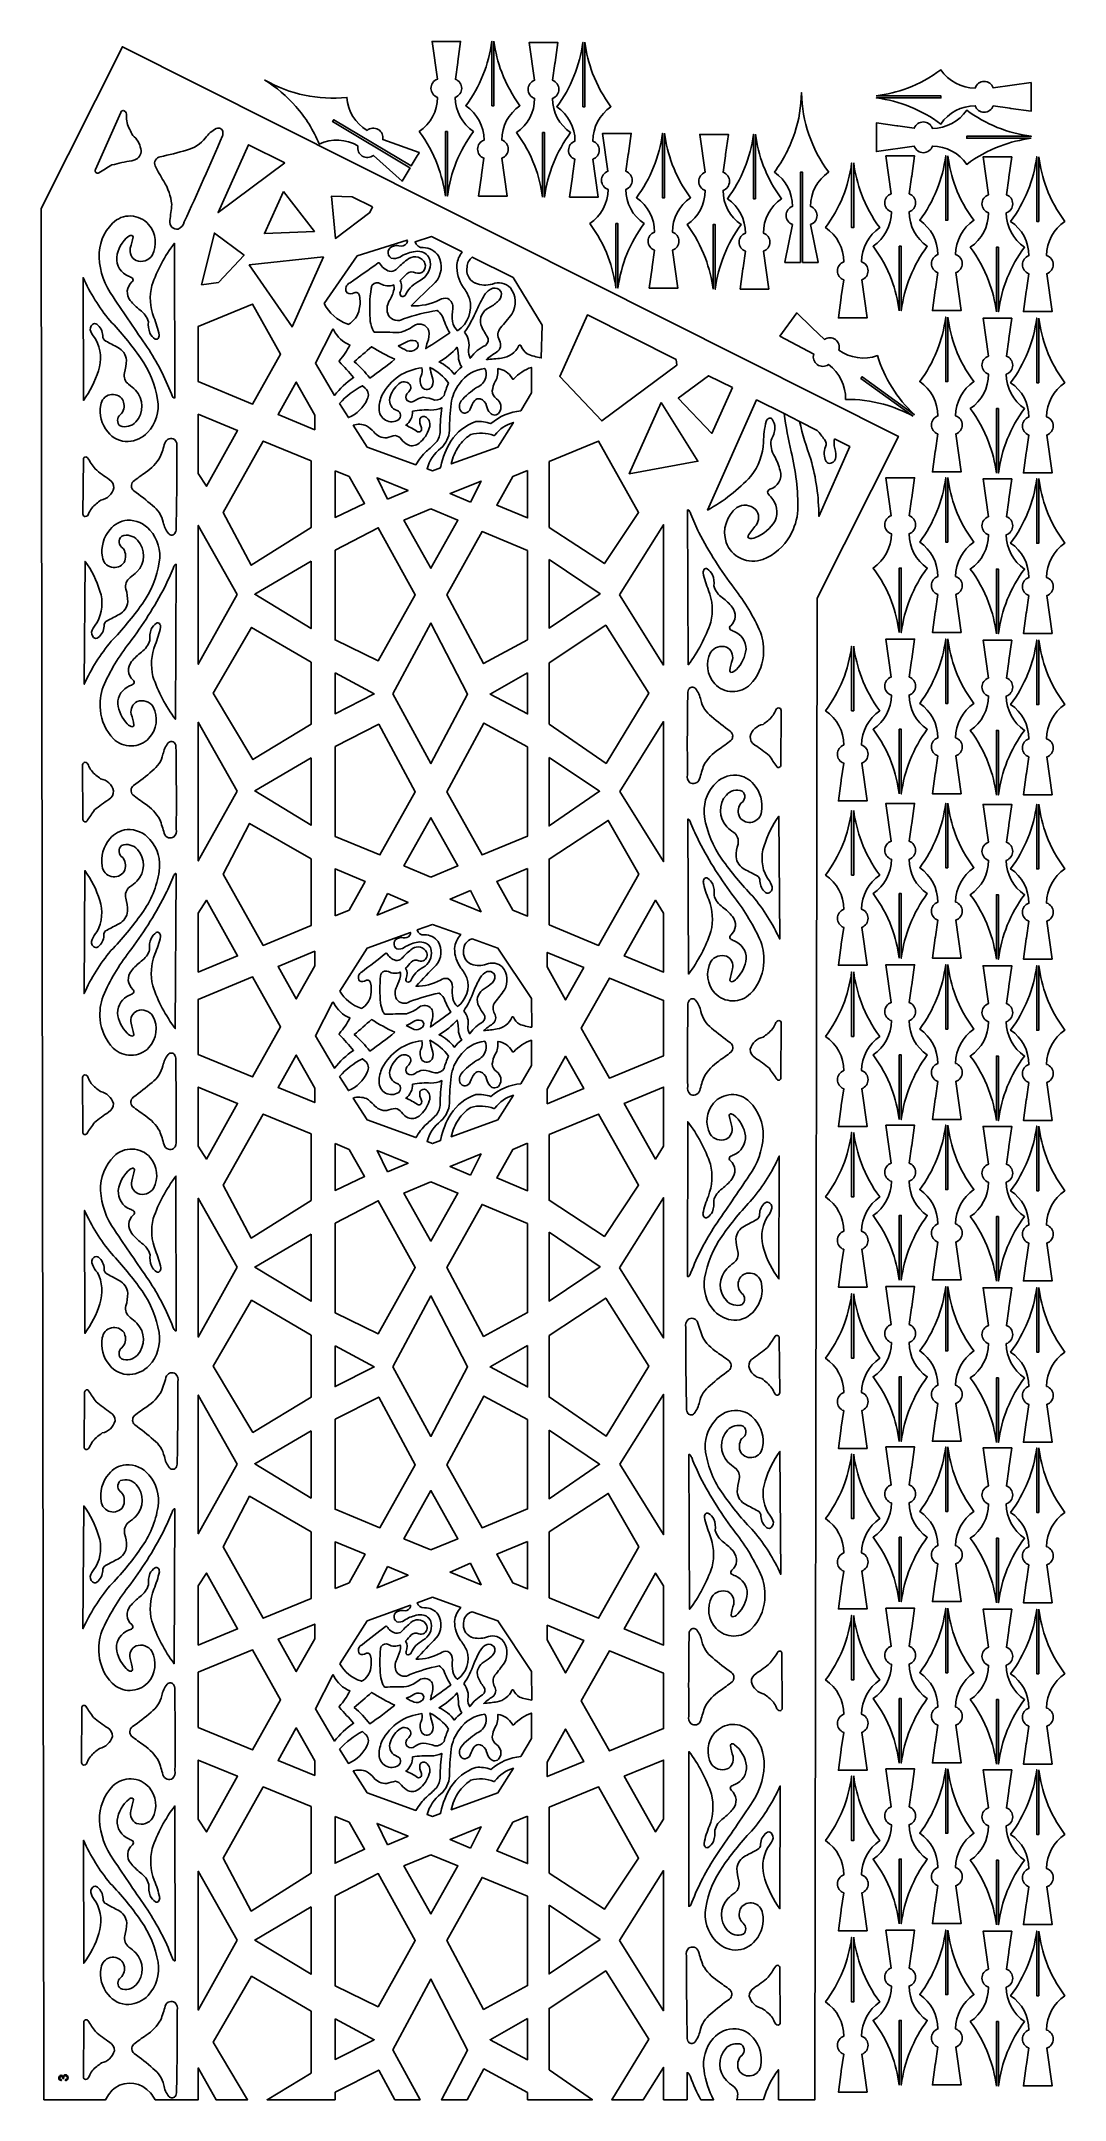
# Model space of a CAD drawing. Header units: millimetres. Extents: x 3580 to 4570, y 1609 to 3600.
import ezdxf

# ---------------------------------------------------------------- set-up
doc = ezdxf.new("R2010")
doc.units = ezdxf.units.MM
doc.layers.add('Default', color=70, linetype='Continuous')

msp = doc.modelspace()

# ---------------------------------------------------------------- linework, layer by layer
at = {"layer": 'Default'}
for points in [[(4278.6, 1609.3, -0.002033), (4278.7, 1609.6, -0.086345), (4293.1, 1638.4), (4293.3, 1609.3), (4328.5, 1609.3), (4330.8, 3061.4), (4409.3, 3217.8), (3658.6, 3594.6), (3580.1, 3438.2), (3582.7, 1609.3), (3642.4, 1609.3, -0.116398), (3651.7, 1621, -0.388928), (3685.7, 1615.9, -0.048276), (3690.4, 1609.3), (3732, 1609.3), (3732, 1640.1), (3749.3, 1609.3), (3779.8, 1609.3), (3746.3, 1665.1), (3783.6, 1728.7), (3841.2, 1695.1), (3841.2, 1635.1), (3798.6, 1609.3), (3864.4, 1609.3), (3864.4, 1616.6), (3906.6, 1638.1), (3922.2, 1609.3), (3946.5, 1609.3), (3920.1, 1657.5), (3957, 1726), (3992.5, 1657.2), (3967.2, 1609.3), (3992.1, 1609.3), (4008.3, 1639.2), (4050.5, 1616.3), (4050.5, 1609.3), (4113.3, 1609.3), (4071.4, 1638.3), (4071.4, 1697.6), (4126.2, 1733.9), (4167.8, 1668.1), (4132, 1609.3), (4162.4, 1609.3), (4182.1, 1640.7), (4182.1, 1609.3), (4204.9, 1609.3), (4204.8, 1635.4, -0.424926), (4206.3, 1634.8, -0.086617), (4208, 1631.5, 0.035763), (4218.2, 1609.3), (4230.4, 1609.3, -0.082619), (4221.2, 1637.7, -0.22635), (4230.2, 1668.5, -0.242341), (4252.2, 1678, -0.208918), (4268.9, 1669.1, -0.224816), (4276.2, 1642.6, -0.688915), (4255.2, 1637.3, -0.265065), (4255.9, 1650.4, -0.015041), (4256.4, 1651.1, 0.529776), (4257.5, 1662.7, 0.308634), (4242.2, 1658.9, 0.394552), (4242.8, 1628.1, 0.040002), (4249.4, 1622.6, -0.299751), (4253.5, 1611.5, 0.011855), (4252.9, 1609.3), (4278.7, 1609.6)], [(3971, 3450, 0.056763), (3963.5, 3480.2, 0.069714), (3945.8, 3512.5, 0.247243), (3963.4, 3545.6, -0.716421), (3963.3, 3563.1), (3958.1, 3599.7), (3985.8, 3599.7), (3983.1, 3580.2), (3983, 3579.2), (3980.7, 3563.1, -0.706462), (3980.6, 3545.6, 0.248623), (3998.2, 3512.5, 0.128873), (3973, 3450.1), (3973, 3512.5), (3971, 3512.5), (3971, 3450)], [(4018, 3599.9, 0.056763), (4025.5, 3569.8, 0.069714), (4043.2, 3537.5, 0.247243), (4025.6, 3504.3, -0.716421), (4025.7, 3486.8), (4030.9, 3450.2), (4003.2, 3450.2), (4005.9, 3469.8), (4006, 3470.8), (4008.3, 3486.8, -0.706462), (4008.4, 3504.3, 0.248623), (3990.8, 3537.5, 0.128873), (4016, 3599.8), (4016, 3537.5), (4018, 3537.5), (4018, 3599.9)], [(4065, 3449, 0.056763), (4057.5, 3479.2, 0.069714), (4039.8, 3511.5, 0.247243), (4057.4, 3544.6, -0.716421), (4057.3, 3562.1), (4052.1, 3598.7), (4079.8, 3598.7), (4077.1, 3579.2), (4077, 3578.2), (4074.7, 3562.1, -0.706462), (4074.6, 3544.6, 0.248623), (4092.2, 3511.5, 0.128873), (4067, 3449.1), (4067, 3511.5), (4065, 3511.5), (4065, 3449)], [(4106, 3598.9, 0.056763), (4113.5, 3568.8, 0.069714), (4131.2, 3536.5, 0.247243), (4113.6, 3503.3, -0.716421), (4113.7, 3485.8), (4118.9, 3449.2), (4091.2, 3449.2), (4093.9, 3468.8), (4094, 3469.8), (4096.3, 3485.8, -0.706462), (4096.4, 3503.3, 0.248623), (4078.8, 3536.5, 0.128873), (4104, 3598.8), (4104, 3536.5), (4106, 3536.5), (4106, 3598.9)], [(4387.8, 3547, 0.056763), (4418, 3554.5, 0.069714), (4450.3, 3572.2, 0.247243), (4483.4, 3554.6, -0.716421), (4500.9, 3554.7), (4537.6, 3559.9), (4537.6, 3532.2), (4518, 3534.9), (4517, 3535), (4500.9, 3537.3, -0.706462), (4483.5, 3537.4, 0.248623), (4450.3, 3519.8, 0.128873), (4387.9, 3545), (4450.3, 3545), (4450.3, 3547), (4387.8, 3547)], [(3826.4, 3536.8, 0.075188), (3796.4, 3562.2, -0.984999), (3796.5, 3562.3, 0.158189), (3875.7, 3545.6, -0.427199), (3875.8, 3545.5, 0.246783), (3895.3, 3513.6, -0.711573), (3910.5, 3504.7), (3945.6, 3492.2, -0.472994), (3945.6, 3492.1, 0.00008), (3938, 3479.3, -0.414262), (3937.9, 3479.3), (3863, 3523.9), (3861.9, 3522.1), (3936.8, 3477.5, -0.414216), (3936.9, 3477.4), (3929.3, 3464.6, -0.472994), (3929.1, 3464.6), (3901.4, 3489.5, -0.701731), (3886.4, 3498.6, 0.248166), (3849, 3500.4, -0.427814), (3848.9, 3500.5, 0.082025)], [(4309, 3511.3, 0.075188), (4315.4, 3550, -0.984999), (4315.6, 3550, 0.158189), (4341.8, 3473.4, -0.427199), (4341.7, 3473.2, 0.246783), (4324.2, 3440.2, -0.711573), (4324.3, 3422.6), (4331.6, 3386.1, -0.472994), (4331.5, 3385.9, 0.00008), (4316.6, 3385.9, -0.414262), (4316.5, 3386), (4316.5, 3473.2), (4314.5, 3473.2), (4314.5, 3386, -0.414216), (4314.4, 3385.9), (4299.5, 3385.9, -0.472994), (4299.4, 3386.1), (4306.7, 3422.6, -0.701731), (4306.8, 3440.2, 0.248166), (4289.3, 3473.2, -0.427814), (4289.3, 3473.4, 0.082025)], [(3660.5, 3532.6, -0.312864), (3662.5, 3528, 0.139682), (3665.7, 3514.6, 0.018911), (3668.7, 3508.8, -0.183444), (3676.4, 3495.8, -0.365093), (3671.8, 3485.7, -0.087678), (3667.6, 3484.3, 0.025719), (3648.5, 3480.2, 0.01279), (3635.9, 3472.5, -0.748308), (3632.6, 3475.9), (3657, 3531, -0.50897)], [(4537.7, 3506, 0.056763), (4507.6, 3498.5, 0.069714), (4475.3, 3480.8, 0.247243), (4442.1, 3498.4, -0.716421), (4424.6, 3498.3), (4388, 3493.1), (4388, 3520.8), (4407.6, 3518.1), (4408.6, 3518), (4424.6, 3515.7, -0.706462), (4442.1, 3515.6, 0.248623), (4475.3, 3533.2, 0.128873), (4537.7, 3508), (4475.3, 3508), (4475.3, 3506), (4537.7, 3506)], [(3706.8, 3419.9, -0.24666), (3704.4, 3426.4, 0.027343), (3706.3, 3442.1, 0.115738), (3698.6, 3464.5, -0.015094), (3690.2, 3479.3, -0.448773), (3695.1, 3488.2, 0.020778), (3720.7, 3494.6, 0.175205), (3739, 3506.4, -0.124943), (3749.4, 3515.4, -0.5741), (3755.9, 3511.3, -0.122783), (3755.4, 3508.3, -0.006777), (3718.5, 3425.2, -0.263913), (3712.5, 3418.3, -0.217884)], [(4136, 3361, 0.056763), (4128.5, 3391.2, 0.069714), (4110.8, 3423.5, 0.247243), (4128.4, 3456.6, -0.716421), (4128.3, 3474.1), (4123.1, 3510.7), (4150.8, 3510.7), (4148.1, 3491.2), (4148, 3490.2), (4145.7, 3474.1, -0.706462), (4145.6, 3456.6, 0.248623), (4163.2, 3423.5, 0.128873), (4138, 3361.1), (4138, 3423.5), (4136, 3423.5), (4136, 3361)], [(4183, 3510.9, 0.056763), (4190.5, 3480.8, 0.069714), (4208.2, 3448.5, 0.247243), (4190.6, 3415.3, -0.716421), (4190.7, 3397.8), (4195.9, 3361.2), (4168.2, 3361.2), (4170.9, 3380.8), (4171, 3381.8), (4173.3, 3397.8, -0.706462), (4173.4, 3415.3, 0.248623), (4155.8, 3448.5, 0.128873), (4181, 3510.8), (4181, 3448.5), (4183, 3448.5), (4183, 3510.9)], [(4230, 3360, 0.056763), (4222.5, 3390.2, 0.069714), (4204.8, 3422.5, 0.247243), (4222.4, 3455.6, -0.716421), (4222.3, 3473.1), (4217.1, 3509.7), (4244.8, 3509.7), (4242.1, 3490.2), (4242, 3489.2), (4239.7, 3473.1, -0.706462), (4239.6, 3455.6, 0.248623), (4257.2, 3422.5, 0.128873), (4232, 3360.1), (4232, 3422.5), (4230, 3422.5), (4230, 3360)], [(4271, 3509.9, 0.056763), (4278.5, 3479.8, 0.069714), (4296.2, 3447.5, 0.247243), (4278.6, 3414.3, -0.716421), (4278.7, 3396.8), (4283.9, 3360.2), (4256.2, 3360.2), (4258.9, 3379.8), (4259, 3380.8), (4261.3, 3396.8, -0.706462), (4261.4, 3414.3, 0.248623), (4243.8, 3447.5, 0.128873), (4269, 3509.8), (4269, 3447.5), (4271, 3447.5), (4271, 3509.9)], [(4410, 3339.3, 0.056763), (4402.5, 3369.4, 0.069714), (4384.8, 3401.7, 0.247243), (4402.4, 3434.9, -0.716421), (4402.3, 3452.4), (4397.1, 3489), (4424.8, 3489), (4422.1, 3469.4), (4422, 3468.4), (4419.7, 3452.4, -0.706462), (4419.6, 3434.9, 0.248623), (4437.2, 3401.7, 0.128873), (4412, 3339.3), (4412, 3401.7), (4410, 3401.7), (4410, 3339.3)], [(4457, 3489.2, 0.056763), (4464.5, 3459, 0.069714), (4482.2, 3426.7, 0.247243), (4464.6, 3393.6, -0.716421), (4464.7, 3376.1), (4469.9, 3339.4), (4442.2, 3339.4), (4444.9, 3359), (4445, 3360), (4447.3, 3376.1, -0.706462), (4447.4, 3393.5, 0.248623), (4429.8, 3426.7, 0.128873), (4455, 3489.1), (4455, 3426.7), (4457, 3426.7), (4457, 3489.2)], [(4504, 3338.3, 0.056763), (4496.5, 3368.4, 0.069714), (4478.8, 3400.7, 0.247243), (4496.4, 3433.9, -0.716421), (4496.3, 3451.4), (4491.1, 3488), (4518.8, 3488), (4516.1, 3468.4), (4516, 3467.4), (4513.7, 3451.4, -0.706462), (4513.6, 3433.9, 0.248623), (4531.2, 3400.7, 0.128873), (4506, 3338.3), (4506, 3400.7), (4504, 3400.7), (4504, 3338.3)], [(4545, 3488.2, 0.056763), (4552.5, 3458, 0.069714), (4570.2, 3425.7, 0.247243), (4552.6, 3392.6, -0.716421), (4552.7, 3375.1), (4557.9, 3338.4), (4530.2, 3338.4), (4532.9, 3358), (4533, 3359), (4535.3, 3375.1, -0.706462), (4535.4, 3392.5, 0.248623), (4517.8, 3425.7, 0.128873), (4543, 3488.1), (4543, 3425.7), (4545, 3425.7), (4545, 3488.2)], [(4366, 3482.2, 0.056763), (4373.5, 3452, 0.069714), (4391.2, 3419.7, 0.247243), (4373.6, 3386.6, -0.716421), (4373.7, 3369.1), (4378.9, 3332.4), (4351.2, 3332.4), (4353.9, 3352), (4354, 3353), (4356.3, 3369.1, -0.706462), (4356.4, 3386.5, 0.248623), (4338.8, 3419.7, 0.128873), (4364, 3482.1), (4364, 3419.7), (4366, 3419.7), (4366, 3482.2)], [(3685.2, 3317.7, -0.124348), (3683.9, 3328.6, 0.171984), (3675.7, 3339.9, -0.053003), (3666.3, 3349.1, -0.410921), (3667.9, 3367.1, 0.433717), (3668.3, 3370.8, 0.077739), (3664.6, 3372.6, -0.322399), (3653.2, 3390.9, -0.197218), (3664.7, 3411.3, -0.160321), (3667.8, 3412.2, -0.249131), (3668.9, 3410.6, -0.027786), (3666.3, 3399.9, 0.350097), (3672, 3387.7, 0.341491), (3687.4, 3392.7, 0.306802), (3684, 3422.7, 0.432338), (3649.1, 3424, 0.206013), (3636.1, 3390.8, 0.144673), (3649.6, 3352.6, 0.003386), (3682.7, 3304, -0.053849), (3706, 3258.9, 0.086443), (3707.7, 3255.5, 0.424748), (3709.2, 3255), (3709, 3404.6, 0.079206), (3687.1, 3363.6, 0.152055), (3689, 3332.8, -0.051326), (3694.3, 3315.8, -0.172307), (3693.1, 3312.3, -0.346332), (3690.3, 3311.9, -0.126385)], [(3853.8, 3346.2, 0.191192), (3876.1, 3326.5, 0.005248), (3877.1, 3326.1, 0.227781), (3887.8, 3340.7, 0.101613), (3888, 3353.8, 0.518279), (3882.9, 3356.6, -0.289941), (3876, 3356.5, -0.419515), (3877.1, 3365.2, -0.066042), (3879.1, 3366.4, 0.003928), (3906, 3385.5, -0.388198), (3907.4, 3385.3, 0.184808), (3916.9, 3377.4, 0.215902), (3923.4, 3379.2, -0.027099), (3934, 3388.6, -0.434971), (3950.1, 3387.1, -0.08282), (3951.1, 3385, -0.695672), (3942.2, 3376, 0.305245), (3933.9, 3375, -0.004872), (3927.4, 3368.4, -0.247573), (3927.3, 3357.1, 0.257412), (3928, 3353.5, 0.440874), (3932.8, 3355.3, -0.161643), (3946.5, 3368.5, 0.313158), (3956.4, 3386.9, 0.315774), (3948.2, 3396.1, 0.132981), (3940.2, 3396.3, 0.098884), (3926.9, 3391.2, -0.214489), (3918.6, 3390.2, -0.680386), (3920.8, 3401.8, -0.12562), (3926, 3402.1, 0.329253), (3933.6, 3404.5, 0.195203), (3934.2, 3407.6), (3885.8, 3392.3)], [(3987.2, 3396.1), (3957.5, 3411), (3941.8, 3406, 0.374449), (3949.5, 3400.3, -0.256515), (3964.4, 3392.2, -0.308165), (3961.3, 3366.5, 0.007627), (3938.1, 3344.1, 0.130802), (3965.2, 3349.7, -0.19928), (3973.5, 3351.1, -0.307239), (3978.1, 3341.5, 0.042642), (3977.8, 3328.8, 0.180927), (3982.9, 3319.9, 0.319504), (3994.4, 3351.1, 0.054033), (3988.3, 3362.1, -0.166081), (3982.2, 3383.9, -0.13558)], [(4036.7, 3371.3), (3997.1, 3391.1, 0.222797), (3992, 3381.7, 0.331969), (3999.1, 3366.4, 0.014567), (4000.1, 3365.8, 0.163555), (4016.5, 3365.1, -0.301709), (4033.9, 3361.5, -0.313436), (4035.2, 3336, -0.020953), (4024.3, 3322.8, 0.307944), (4023.3, 3310.5, -0.400323), (4020.6, 3299.1, 0.039296), (4010.7, 3292.2, 0.02405), (4025.3, 3293.4, 0.259406), (4042.2, 3305.5, -0.587979), (4043.9, 3305.5, 0.111986), (4050.1, 3297.6, 0.056208), (4063.8, 3293.6), (4064.7, 3325.2)], [(3629.6, 3326, 0.357202), (3628.2, 3319.1, 0.082144), (3632.9, 3311.5, -0.20864), (3635.4, 3281.3, -0.086484), (3620.9, 3252.6), (3620.6, 3371.4, 0.068295), (3646.5, 3329.8, -0.038709), (3676.2, 3293.6, -0.11336), (3692.7, 3253.4, -0.233622), (3683, 3221.4, -0.183691), (3664.3, 3212.7, -0.239584), (3644.5, 3222.2, -0.230445), (3637.7, 3248.2, -0.690603), (3658.8, 3253.3, -0.088334), (3659.7, 3250.9, -0.299533), (3656.5, 3238.6, 0.475634), (3656.4, 3228, 0.308512), (3671.6, 3231.7, 0.394499), (3671.2, 3262.5, 0.039778), (3664.6, 3268.1, -0.299111), (3660.6, 3279.1, 0.063872), (3662.5, 3291.5, 0.25494), (3654.1, 3303.8, -0.006297), (3642.7, 3309.9, -0.332396), (3639.6, 3315.2, 0.216468), (3634, 3326.2, 0.361667)], [(3902.1, 3318.7, -0.002135), (3926.2, 3318.2, 0.11238), (3940.4, 3324.8, -0.396764), (3953.9, 3322.4, -0.112924), (3954.9, 3319.8, -0.144638), (3953.7, 3308.8, 0.024127), (3952.1, 3302.7, 0.008608), (3975.2, 3317.9, -0.040978), (3968, 3334.2, 0.119194), (3963, 3339.5, 0.043721), (3930.6, 3331.4, -0.406382), (3915.9, 3334.8, -0.254662), (3916.8, 3348.7, 0.074005), (3921.4, 3360, 0.078937), (3921.1, 3364.3, -0.239674), (3908.3, 3365.4, 0.346212), (3900.3, 3364.1, 0.166462), (3899.4, 3360.9, 0.060766), (3898.2, 3331.5, 0.090993), (3900.4, 3321.6), (3900.4, 3321.6, 0.070578)], [(3989.6, 3318.6, 0.054461), (4001.4, 3340.2, -0.017492), (4008.9, 3354.5, -0.170857), (4016.9, 3361, -0.30963), (4024.5, 3358.2, -0.143453), (4025.2, 3355.9, -0.217016), (4021.6, 3347.9, -0.044167), (4013, 3342, 0.353711), (4005.3, 3325.7, 0.066387), (4011.6, 3314.4, -0.411746), (4009.8, 3305.7, 0.121544), (3995.5, 3293.9), (3995.5, 3293.9), (3995.1, 3293.3, -0.143735), (3993.4, 3301.4, 0.23007)], [(4423.5, 3237.3, 0.056763), (4394.7, 3248.9, 0.069714), (4358.1, 3253.5, 0.247243), (4341.6, 3287.2, -0.716421), (4327.3, 3297.4), (4294.7, 3314.7), (4310.9, 3337.1), (4325.2, 3323.4), (4325.9, 3322.7), (4337.6, 3311.5, -0.706462), (4351.7, 3301.2, 0.248623), (4388.9, 3295.9, 0.128873), (4424.6, 3238.9), (4374.1, 3275.5), (4372.9, 3273.9), (4423.5, 3237.3)], [(4457, 3333.2, 0.056763), (4464.5, 3303, 0.069714), (4482.2, 3270.7, 0.247243), (4464.6, 3237.6, -0.716421), (4464.7, 3220.1), (4469.9, 3183.4), (4442.2, 3183.4), (4444.9, 3203), (4445, 3204), (4447.3, 3220.1, -0.706462), (4447.4, 3237.5, 0.248623), (4429.8, 3270.7, 0.128873), (4455, 3333.1), (4455, 3270.7), (4457, 3270.7), (4457, 3333.2)], [(4504, 3182.3, 0.056763), (4496.5, 3212.4, 0.069714), (4478.8, 3244.7, 0.247243), (4496.4, 3277.9, -0.716421), (4496.3, 3295.4), (4491.1, 3332), (4518.8, 3332), (4516.1, 3312.4), (4516, 3311.4), (4513.7, 3295.3, -0.706462), (4513.6, 3277.9, 0.248623), (4531.2, 3244.7, 0.128873), (4506, 3182.3), (4506, 3244.7), (4504, 3244.7), (4504, 3182.3)], [(4545, 3332.2, 0.056763), (4552.5, 3302, 0.069714), (4570.2, 3269.7, 0.247243), (4552.6, 3236.6, -0.716421), (4552.7, 3219.1), (4557.9, 3182.4), (4530.2, 3182.4), (4532.9, 3202), (4533, 3203), (4535.3, 3219.1, -0.706462), (4535.4, 3236.5, 0.248623), (4517.8, 3269.7, 0.128873), (4543, 3332.1), (4543, 3269.7), (4545, 3269.7), (4545, 3332.2)], [(3862.4, 3321.7), (3861.9, 3320.9), (3845.4, 3288.6), (3863.7, 3257.4, -0.07883), (3882.3, 3274.6, 0.009925), (3868.6, 3289.9, -0.426734), (3868.5, 3291.1, 0.065646), (3878.7, 3306, -0.17501), (3863, 3320.4), (3863, 3320.4, -0.010745)], [(3922.2, 3292.3, -0.015325), (3898.1, 3274.1, 0.04614), (3882.9, 3290, 0.005713), (3899.7, 3304.5, 0.038778)], [(3925.3, 3305.4, 0.082143), (3933.1, 3308.9, -0.235479), (3942, 3310.1, -0.640175), (3942.4, 3302, -0.234123), (3933.9, 3300.6, -0.021157)], [(3979.7, 3277.8, 0.129064), (3965, 3289.7, 0.074171), (3982.4, 3304, -0.070702), (3983.8, 3292.5, 0.113861), (3986.9, 3284.9, 0.063971), (3979.8, 3277.9), (3979.8, 3277.9)], [(3868.7, 3249.5), (3877.3, 3235.9, 0.190755), (3895.5, 3253.6, 0.360966), (3893.6, 3264.3), (3890.9, 3266.7, 0.094875)], [(3974.2, 3269.1, 0.119776), (3956.1, 3284.5, 0.045698), (3958.4, 3275.3, -0.192011), (3958.1, 3266.3, -0.524316), (3948.7, 3265.1, -0.261481), (3947.6, 3276.4, 0.130982), (3948.4, 3284, 0.254858), (3910, 3257.9, 0.110118), (3906.9, 3244.4, 0.610354), (3925.9, 3234, 0.572121), (3924.5, 3242.7, -0.391735), (3917.3, 3254.9, -0.157271), (3926, 3268.5, -0.427734), (3936.7, 3268, -0.320865), (3937, 3262.9, -0.060779), (3933.9, 3258.9, 0.322721), (3934, 3252.4), (3934, 3252.4, 0.355403), (3941.8, 3252.4, -0.113621), (3949.5, 3255.6, -0.056422), (3960.9, 3252.9, 0.27598), (3969.8, 3257.2, -0.051473)], [(4044.1, 3242.5), (4054.3, 3260), (4054.3, 3284.5, 0.125472), (4037.2, 3273.3, -0.534392), (4035.5, 3274, 0.235946), (4021.8, 3283.3, -0.161189), (4019.3, 3271, 0.093652), (4016.4, 3261.7, 0.24212), (4020.5, 3254.1, -0.407968), (4023.2, 3240.8, -0.48972), (4014.4, 3240.4, -0.137177), (4010.9, 3247.2, 0.259964), (4004.6, 3254, 0.294367), (3999.5, 3252.4, 0.115694), (3995.1, 3244.1, -0.260914), (3990.2, 3240.3, -0.193615), (3986.6, 3241.6, -0.35846), (3986.3, 3252, -0.078424), (4001.3, 3265, 0.227439), (4010.2, 3274.8, 0.180437), (4009.2, 3283.5, 0.218334), (3984.6, 3268.7, 0.128012), (3976.6, 3249.5, 0.039134), (3975.1, 3223.6, -0.192198), (3966.7, 3206.4, 0.160372), (3953.3, 3186.4), (3958.6, 3184.6), (3966.4, 3187.4, -0.083565), (3966.6, 3188.8, -0.090015), (3976.3, 3213.1, -0.164998), (4000.4, 3232, -0.062986), (4000.6, 3232, -0.112581), (4015, 3230.1, -0.157496)], [(3939.3, 3242.2, -0.055124), (3957.1, 3243.2, 0.108731), (3967.5, 3245.5, 0.025779), (3966, 3223, -0.178289), (3962.1, 3212.1), (3962.1, 3212.1, -0.035364), (3952.7, 3203.4, 0.078847), (3942.6, 3190.4), (3895.4, 3207.5), (3882, 3228.6, -0.17089), (3894.7, 3228.1, -0.07806), (3901.7, 3222.1, 0.234516), (3914.4, 3216.4, -0.056939), (3922.8, 3218.6, -0.1886), (3928.6, 3214.9, 0.121245), (3934.9, 3209.5, 0.281187), (3945.6, 3211.2, 0.151531), (3955.5, 3225.8, 0.331289), (3952.4, 3236.5, 0.401515), (3946.5, 3235.1, 0.107941), (3946.2, 3234, 0.119899), (3947.6, 3227.1, -0.230232), (3947.7, 3223.2, -0.337465), (3944.2, 3222.3, 0.046703), (3932.8, 3228.5, 0.244621)], [(4298.7, 3239.8), (4272, 3253.1), (4224.7, 3146.5, 0.07905), (4266.6, 3179.2, 0.152063), (4278.8, 3212.2, -0.051417), (4281.2, 3232.3, -0.189517), (4284, 3235.3, -0.346809), (4287.2, 3234.4, -0.126453), (4289.8, 3226.1, -0.124595), (4286.1, 3214.2, 0.172423), (4289.4, 3198.6, -0.054769), (4294.9, 3184.7, -0.410266), (4285, 3166.6, 0.433271), (4282.8, 3163, 0.077861), (4285.9, 3159.3, -0.30209), (4289.9, 3136, -0.166916), (4271, 3120.1, -0.240467), (4264.1, 3119.6, -0.249398), (4263.8, 3121.7, -0.027776), (4271.5, 3131.8, 0.350829), (4271.1, 3147.1, 0.341045), (4252.8, 3148.9, 0.314169), (4242.7, 3115.3, 0.418503), (4278.2, 3098.8, 0.174326), (4304.4, 3121.6, 0.109576), (4312.1, 3146.4, 0.062275), (4305.5, 3202.7, -0.021611)], [(4019, 3218.9, -0.172507), (4036.9, 3231.2), (4021.8, 3207.5), (3976.7, 3191.1, -0.094164), (3983.9, 3208.3), (3983.9, 3208.3, -0.087436), (3994.6, 3218.8), (3994.6, 3218.8, -0.071711), (3995.6, 3219.6, -0.166182), (4017.9, 3218.5, 0.382931)], [(4347.3, 3215.4), (4362.1, 3207.9), (4332.3, 3140.4, 0.068438), (4324.5, 3195.7, -0.027762), (4313.6, 3232.2), (4330.8, 3223.6, -0.00483), (4337.8, 3214.7, -0.333186), (4338.6, 3207.7, 0.216277), (4339.3, 3193.6, 0.361529), (4344, 3191.8, 0.353881), (4348.6, 3198.4, 0.082113), (4347.2, 3208.5, -0.039874)], [(3703.8, 3215.4, 0.247199), (3699.6, 3211.2, -0.027378), (3695.3, 3197.9, -0.115997), (3681.1, 3182.9, 0.015127), (3669, 3174.1, 0.448303), (3669.7, 3165.2, -0.020732), (3687.8, 3150.9, -0.174932), (3698.2, 3134.8, 0.123758), (3703.2, 3123.8, 0.573218), (3709.8, 3124.7, 0.123077), (3710.6, 3127.2, 0.006777), (3711.2, 3207, 0.269714), (3709, 3214.7, 0.218938)], [(3622.7, 3140.2, 0.308711), (3626, 3143, -0.139977), (3633.4, 3152.6, -0.018953), (3637.9, 3156.2, 0.290974), (3650.5, 3167.9, 0.262398), (3645.9, 3176.1, -0.025663), (3632.2, 3186.3, -0.012763), (3624.9, 3197, 0.753382), (3621, 3195.6), (3620.5, 3142.7, 0.401017)], [(4410, 3028, 0.056763), (4402.5, 3058.2, 0.069714), (4384.8, 3090.5, 0.247243), (4402.4, 3123.6, -0.716421), (4402.3, 3141.1), (4397.1, 3177.7), (4424.8, 3177.7), (4422.1, 3158.2), (4422, 3157.2), (4419.7, 3141.1, -0.706462), (4419.6, 3123.6, 0.248623), (4437.2, 3090.5, 0.128873), (4412, 3028.1), (4412, 3090.5), (4410, 3090.5), (4410, 3028)], [(4457, 3177.9, 0.056763), (4464.5, 3147.8, 0.069714), (4482.2, 3115.5, 0.247243), (4464.6, 3082.3, -0.716421), (4464.7, 3064.8), (4469.9, 3028.2), (4442.2, 3028.2), (4444.9, 3047.8), (4445, 3048.8), (4447.3, 3064.8, -0.706462), (4447.4, 3082.3, 0.248623), (4429.8, 3115.5, 0.128873), (4455, 3177.8), (4455, 3115.5), (4457, 3115.5), (4457, 3177.9)], [(4504, 3027, 0.056763), (4496.5, 3057.2, 0.069714), (4478.8, 3089.5, 0.247243), (4496.4, 3122.6, -0.716421), (4496.3, 3140.1), (4491.1, 3176.7), (4518.8, 3176.7), (4516.1, 3157.2), (4516, 3156.2), (4513.7, 3140.1, -0.706462), (4513.6, 3122.6, 0.248623), (4531.2, 3089.5, 0.128873), (4506, 3027.1), (4506, 3089.5), (4504, 3089.5), (4504, 3027)], [(4545, 3176.9, 0.056763), (4552.5, 3146.8, 0.069714), (4570.2, 3114.5, 0.247243), (4552.6, 3081.3, -0.716421), (4552.7, 3063.8), (4557.9, 3027.2), (4530.2, 3027.2), (4532.9, 3046.8), (4533, 3047.8), (4535.3, 3063.8, -0.706462), (4535.4, 3081.3, 0.248623), (4517.8, 3114.5, 0.128873), (4543, 3176.8), (4543, 3114.5), (4545, 3114.5), (4545, 3176.9)], [(4229.4, 3083.9, -0.124595), (4230.7, 3073.1, 0.172423), (4239, 3061.8, -0.054769), (4248.4, 3052.7, -0.410266), (4247, 3034.7, 0.433271), (4246.5, 3031, 0.077861), (4250.3, 3029.2, -0.30209), (4261.9, 3011.9, -0.166916), (4252.5, 2992.4, -0.240467), (4247.2, 2989.6, -0.249398), (4246.1, 2991.1, -0.027776), (4248.7, 3001.9, 0.350829), (4242.9, 3014, 0.341045), (4227.6, 3008.9, 0.314169), (4231.6, 2978.4, 0.418503), (4265.9, 2977.9, 0.174326), (4278.6, 3005.6, 0.109576), (4275.9, 3028.3, 0.062275), (4250.4, 3070.9, -0.041735), (4216.3, 3124.7, -0.014891), (4208.4, 3142.6, 0.086617), (4206.7, 3146, 0.424926), (4205.2, 3146.5), (4206, 2996.9, 0.07905), (4227.7, 3038.1, 0.152063), (4225.7, 3068.9, -0.051417), (4220.3, 3085.8, -0.189517), (4221.5, 3089.3, -0.346809), (4224.3, 3089.7, -0.126453)], [(3630.8, 3023.4, -0.353881), (3629.5, 3030.3, -0.082113), (3634.2, 3037.9, 0.208904), (3636.9, 3068.2, 0.086345), (3622.5, 3096.9), (3621.7, 2978.1, -0.068438), (3647.8, 3019.6, 0.038835), (3677.6, 3055.6, 0.121623), (3694.3, 3096.2, 0.22635), (3685.3, 3127, 0.242341), (3663.3, 3136.6, 0.208918), (3646.7, 3127.7, 0.224816), (3639.3, 3101.2, 0.688915), (3660.3, 3095.9, 0.265065), (3659.7, 3109, 0.015041), (3659.2, 3109.6, -0.529776), (3658, 3121.3, -0.308634), (3673.3, 3117.5, -0.394552), (3672.7, 3086.7, -0.040002), (3666.1, 3081.2, 0.299751), (3662, 3070.1, -0.063831), (3663.9, 3057.8, -0.255589), (3655.5, 3045.5, 0.006267), (3644, 3039.5, 0.333186), (3640.9, 3034.2, -0.216277), (3635.3, 3023.2, -0.361529)], [(3686.5, 3031.4, 0.124595), (3685.2, 3020.5, -0.172423), (3677, 3009.2, 0.054769), (3667.5, 3000.1, 0.410266), (3669, 2982.1, -0.433271), (3669.4, 2978.4, -0.077861), (3665.6, 2976.6, 0.30209), (3654.1, 2959.3, 0.166916), (3663.4, 2939.8, 0.240467), (3668.8, 2937, 0.249398), (3669.8, 2938.6, 0.027776), (3667.2, 2949.3, -0.350829), (3673, 2961.4, -0.341045), (3688.4, 2956.4, -0.314169), (3684.3, 2925.8, -0.418503), (3650, 2925.4, -0.174326), (3637.3, 2953, -0.109576), (3640, 2975.7, -0.062275), (3665.5, 3018.3, 0.041735), (3699.6, 3072.1, 0.014891), (3707.6, 3090.1, -0.086617), (3709.3, 3093.4, -0.424926), (3710.7, 3094), (3709.9, 2944.3, -0.07905), (3688.2, 2985.5, -0.152063), (3690.3, 3016.3, 0.051417), (3695.6, 3033.2, 0.189517), (3694.4, 3036.7, 0.346809), (3691.6, 3037.1, 0.126453)], [(4366, 3014.9, 0.056763), (4373.5, 2984.8, 0.069714), (4391.2, 2952.5, 0.247243), (4373.6, 2919.3, -0.716421), (4373.7, 2901.8), (4378.9, 2865.2), (4351.2, 2865.2), (4353.9, 2884.8), (4354, 2885.8), (4356.3, 2901.8, -0.706462), (4356.4, 2919.3, 0.248623), (4338.8, 2952.5, 0.128873), (4364, 3014.8), (4364, 2952.5), (4366, 2952.5), (4366, 3014.9)], [(4410, 2872, 0.056763), (4402.5, 2902.2, 0.069714), (4384.8, 2934.5, 0.247243), (4402.4, 2967.6, -0.716421), (4402.3, 2985.1), (4397.1, 3021.7), (4424.8, 3021.7), (4422.1, 3002.2), (4422, 3001.2), (4419.7, 2985.1, -0.706462), (4419.6, 2967.6, 0.248623), (4437.2, 2934.5, 0.128873), (4412, 2872.1), (4412, 2934.5), (4410, 2934.5), (4410, 2872)], [(4457, 3021.9, 0.056763), (4464.5, 2991.8, 0.069714), (4482.2, 2959.5, 0.247243), (4464.6, 2926.3, -0.716421), (4464.7, 2908.8), (4469.9, 2872.2), (4442.2, 2872.2), (4444.9, 2891.8), (4445, 2892.8), (4447.3, 2908.8, -0.706462), (4447.4, 2926.3, 0.248623), (4429.8, 2959.5, 0.128873), (4455, 3021.8), (4455, 2959.5), (4457, 2959.5), (4457, 3021.9)], [(4504, 2871, 0.056763), (4496.5, 2901.2, 0.069714), (4478.8, 2933.5, 0.247243), (4496.4, 2966.6, -0.716421), (4496.3, 2984.1), (4491.1, 3020.7), (4518.8, 3020.7), (4516.1, 3001.2), (4516, 3000.2), (4513.7, 2984.1, -0.706462), (4513.6, 2966.6, 0.248623), (4531.2, 2933.5, 0.128873), (4506, 2871.1), (4506, 2933.5), (4504, 2933.5), (4504, 2871)], [(4545, 3020.9, 0.056763), (4552.5, 2990.8, 0.069714), (4570.2, 2958.5, 0.247243), (4552.6, 2925.3, -0.716421), (4552.7, 2907.8), (4557.9, 2871.2), (4530.2, 2871.2), (4532.9, 2890.8), (4533, 2891.8), (4535.3, 2907.8, -0.706462), (4535.4, 2925.3, 0.248623), (4517.8, 2958.5, 0.128873), (4543, 3020.8), (4543, 2958.5), (4545, 2958.5), (4545, 3020.9)], [(4212.7, 2882.3, 0.24666), (4216.9, 2886.5, -0.027343), (4221.1, 2899.8, -0.115738), (4235.2, 2914.9, 0.015094), (4247.3, 2923.8, 0.448773), (4246.6, 2932.6, -0.020778), (4228.4, 2946.9, -0.175205), (4218, 2962.9, 0.124943), (4212.9, 2973.9, 0.5741), (4206.3, 2972.9, 0.122783), (4205.5, 2970.4, 0.006777), (4205.2, 2890.6, 0.263913), (4207.5, 2882.9, 0.217884)], [(4293.4, 2955.3, 0.312864), (4290.2, 2952.4, -0.139682), (4282.8, 2942.8, -0.018911), (4278.3, 2939.3, 0.280916), (4265.8, 2927.7, 0.274982), (4270.4, 2919.3, -0.025719), (4284.2, 2909.1, -0.01279), (4291.5, 2898.4, 0.748308), (4295.4, 2900), (4295.7, 2952.8, 0.399768)], [(3703.3, 2829.7, -0.24666), (3699, 2834, 0.027343), (3694.8, 2847.2, 0.115738), (3680.7, 2862.4, -0.015094), (3668.6, 2871.2, -0.448773), (3669.4, 2880.1, 0.020778), (3687.5, 2894.3, 0.175205), (3697.9, 2910.4, -0.124943), (3703, 2921.3, -0.5741), (3709.7, 2920.4, -0.122783), (3710.4, 2917.8, -0.006777), (3710.7, 2838, -0.263913), (3708.4, 2830.4, -0.217884)], [(3622.5, 2902.7, -0.312864), (3625.7, 2899.8, 0.139682), (3633.1, 2890.3, 0.018911), (3637.6, 2886.7, -0.280916), (3650.1, 2875.1, -0.274982), (3645.5, 2866.7, 0.025719), (3631.7, 2856.5, 0.01279), (3624.4, 2845.9, -0.748308), (3620.5, 2847.4), (3620.2, 2900.2, -0.399768)], [(4285.3, 2777, 0.353881), (4286.6, 2783.9, 0.082113), (4281.9, 2791.5, -0.208904), (4279.3, 2821.7, -0.086345), (4293.6, 2850.5), (4294.4, 2731.6, 0.068438), (4268.3, 2773.1, -0.038835), (4238.5, 2809.1, -0.121623), (4221.8, 2849.7, -0.22635), (4230.8, 2880.6, -0.242341), (4252.8, 2890.1, -0.208918), (4269.4, 2881.2, -0.224816), (4276.8, 2854.7, -0.688915), (4255.8, 2849.4, -0.265065), (4256.4, 2862.5, -0.015041), (4256.9, 2863.2, 0.529776), (4258.1, 2874.8, 0.308634), (4242.8, 2871, 0.394552), (4243.4, 2840.2, 0.040002), (4250, 2834.7, -0.299751), (4254.1, 2823.6, 0.063831), (4252.2, 2811.3, 0.255589), (4260.7, 2799, -0.006267), (4272.1, 2793, -0.333186), (4275.2, 2787.7, 0.216277), (4280.8, 2776.7, 0.361529)], [(4229.6, 2784.9, -0.124595), (4230.9, 2774, 0.172423), (4239.2, 2762.7, -0.054769), (4248.6, 2753.6, -0.410266), (4247.1, 2735.6, 0.433271), (4246.7, 2731.9, 0.077861), (4250.5, 2730.1, -0.30209), (4262.1, 2712.8, -0.166916), (4252.7, 2693.4, -0.240467), (4247.4, 2690.5, -0.249398), (4246.3, 2692.1, -0.027776), (4248.9, 2702.9, 0.350829), (4243.1, 2715, 0.341045), (4227.7, 2709.9, 0.314169), (4231.8, 2679.3, 0.418503), (4266.1, 2678.9, 0.174326), (4278.8, 2706.5, 0.109576), (4276.1, 2729.2, 0.062275), (4250.6, 2771.9, -0.041735), (4216.5, 2825.7, -0.014891), (4208.6, 2843.6, 0.086617), (4206.8, 2846.9, 0.424926), (4205.4, 2847.5), (4206.2, 2697.8, 0.07905), (4227.9, 2739, 0.152063), (4225.8, 2769.8, -0.051417), (4220.5, 2786.7, -0.189517), (4221.7, 2790.2, -0.346809), (4224.5, 2790.6, -0.126453)], [(4366, 2856.1, 0.056763), (4373.5, 2825.9, 0.069714), (4391.2, 2793.6, 0.247243), (4373.6, 2760.5, -0.716421), (4373.7, 2743), (4378.9, 2706.3), (4351.2, 2706.3), (4353.9, 2725.9), (4354, 2726.9), (4356.3, 2743, -0.706462), (4356.4, 2760.4, 0.248623), (4338.8, 2793.6, 0.128873), (4364, 2856), (4364, 2793.6), (4366, 2793.6), (4366, 2856.1)], [(4410, 2713.2, 0.056763), (4402.5, 2743.3, 0.069714), (4384.8, 2775.6, 0.247243), (4402.4, 2808.8, -0.716421), (4402.3, 2826.3), (4397.1, 2862.9), (4424.8, 2862.9), (4422.1, 2843.3), (4422, 2842.3), (4419.7, 2826.3, -0.706462), (4419.6, 2808.8, 0.248623), (4437.2, 2775.6, 0.128873), (4412, 2713.2), (4412, 2775.6), (4410, 2775.6), (4410, 2713.2)], [(4457, 2863.1, 0.056763), (4464.5, 2832.9, 0.069714), (4482.2, 2800.6, 0.247243), (4464.6, 2767.5, -0.716421), (4464.7, 2750), (4469.9, 2713.3), (4442.2, 2713.3), (4444.9, 2732.9), (4445, 2733.9), (4447.3, 2750, -0.706462), (4447.4, 2767.4, 0.248623), (4429.8, 2800.6, 0.128873), (4455, 2863), (4455, 2800.6), (4457, 2800.6), (4457, 2863.1)], [(4504, 2712.2, 0.056763), (4496.5, 2742.3, 0.069714), (4478.8, 2774.6, 0.247243), (4496.4, 2807.8, -0.716421), (4496.3, 2825.3), (4491.1, 2861.9), (4518.8, 2861.9), (4516.1, 2842.3), (4516, 2841.3), (4513.7, 2825.3, -0.706462), (4513.6, 2807.8, 0.248623), (4531.2, 2774.6, 0.128873), (4506, 2712.2), (4506, 2774.6), (4504, 2774.6), (4504, 2712.2)], [(4545, 2862.1, 0.056763), (4552.5, 2831.9, 0.069714), (4570.2, 2799.6, 0.247243), (4552.6, 2766.5, -0.716421), (4552.7, 2749), (4557.9, 2712.3), (4530.2, 2712.3), (4532.9, 2731.9), (4533, 2732.9), (4535.3, 2749, -0.706462), (4535.4, 2766.4, 0.248623), (4517.8, 2799.6, 0.128873), (4543, 2862), (4543, 2799.6), (4545, 2799.6), (4545, 2862.1)], [(3630.7, 2724.4, -0.353881), (3629.3, 2731.3, -0.082113), (3634.1, 2738.9, 0.208904), (3636.7, 2769.1, 0.086345), (3622.3, 2797.9), (3621.5, 2679, -0.068438), (3647.6, 2720.5, 0.038835), (3677.4, 2756.5, 0.121623), (3694.2, 2797.2, 0.22635), (3685.2, 2828, 0.242341), (3663.1, 2837.5, 0.208918), (3646.5, 2828.6, 0.224816), (3639.1, 2802.1, 0.688915), (3660.2, 2796.9, 0.265065), (3659.5, 2809.9, 0.015041), (3659, 2810.6, -0.529776), (3657.9, 2822.2, -0.308634), (3673.1, 2818.4, -0.394552), (3672.6, 2787.6, -0.040002), (3665.9, 2782.1, 0.299751), (3661.8, 2771.1, -0.063831), (3663.7, 2758.7, -0.255589), (3655.3, 2746.4, 0.006267), (3643.8, 2740.4, 0.333186), (3640.7, 2735.1, -0.216277), (3635.1, 2724.1, -0.361529)], [(3686.3, 2732.3, 0.124595), (3685, 2721.4, -0.172423), (3676.8, 2710.2, 0.054769), (3667.3, 2701, 0.410266), (3668.8, 2683, -0.433271), (3669.2, 2679.4, -0.077861), (3665.5, 2677.5, 0.30209), (3653.9, 2660.2, 0.166916), (3663.2, 2640.8, 0.240467), (3668.6, 2637.9, 0.249398), (3669.6, 2639.5, 0.027776), (3667.1, 2650.3, -0.350829), (3672.9, 2662.4, -0.341045), (3688.2, 2657.3, -0.314169), (3684.2, 2626.7, -0.418503), (3649.8, 2626.3, -0.174326), (3637.1, 2654, -0.109576), (3639.9, 2676.6, -0.062275), (3665.3, 2719.3, 0.041735), (3699.4, 2773.1, 0.014891), (3707.4, 2791, -0.086617), (3709.1, 2794.4, -0.424926), (3710.6, 2794.9), (3709.7, 2645.2, -0.07905), (3688, 2686.4, -0.152063), (3690.1, 2717.2, 0.051417), (3695.5, 2734.1, 0.189517), (3694.3, 2737.6, 0.346809), (3691.4, 2738, 0.126453)], [(3869, 2681.4, 0.191192), (3889.2, 2664.9, 0.005248), (3890, 2664.7, 0.227781), (3898.9, 2677.8, 0.101613), (3898.6, 2689.3, 0.518279), (3894.1, 2691.6, -0.289941), (3888, 2691.2, -0.471569), (3890.4, 2700, 0.003928), (3913.2, 2717.7, -0.388198), (3914.5, 2717.6, 0.184808), (3923.1, 2711, 0.215902), (3928.7, 2712.9, -0.027099), (3937.7, 2721.4, -0.434971), (3951.8, 2720.7, -0.432111), (3950.7, 2711.2, -0.239954), (3945.3, 2710.7, 0.305245), (3938.1, 2709.5, -0.004872), (3932.6, 2703.5, -0.247573), (3933, 2693.6, 0.257412), (3933.7, 2690.4, 0.440874), (3937.8, 2692.2, -0.161643), (3949.3, 2704.2, 0.313158), (3957.4, 2720.7, 0.315774), (3949.9, 2728.5, 0.132981), (3942.8, 2728.4, 0.098884), (3931.3, 2723.5, -0.214489), (3924.2, 2722.3, -0.680386), (3925.6, 2732.6, -0.12562), (3930.2, 2733, 0.329253), (3936.8, 2735.4, 0.195203), (3937.2, 2738.1), (3895.4, 2722.9)], [(3958.6, 2745.9), (3943.8, 2740.5, 0.374449), (3950.7, 2735.7, -0.256515), (3964.1, 2729.2, -0.308165), (3962.2, 2706.6, 0.007627), (3942.7, 2686.1, 0.130802), (3966.2, 2692, -0.19928), (3973.5, 2693.5, -0.307239), (3977.8, 2685.3, 0.042642), (3978.1, 2674.2, 0.180927), (3982.9, 2666.6, 0.319504), (3991.8, 2694.3, 0.054033), (3986.1, 2703.7, -0.166081), (3980, 2722.6, -0.169094), (3985.9, 2736)], [(4054.7, 2646.4), (4054.4, 2674.1), (4021.8, 2722.9), (3996.8, 2732, 0.320336), (3988.6, 2721, 0.331969), (3995.4, 2707.8, 0.014567), (3996.3, 2707.3, 0.163555), (4010.7, 2707.3, -0.301709), (4026, 2704.8, -0.313436), (4028.1, 2682.5, -0.020953), (4019, 2670.5, 0.307944), (4018.6, 2659.7, -0.400323), (4016.7, 2649.6, 0.039296), (4008.2, 2643.2, 0.02405), (4021, 2644.8, 0.259406), (4035.3, 2656, -0.587979), (4036.8, 2656.1, 0.111986), (4042.6, 2649.4, 0.056208)], [(3912.3, 2659, -0.002135), (3933.4, 2659.5, 0.11238), (3945.6, 2665.8, -0.396764), (3957.5, 2664.2, -0.112924), (3958.5, 2661.9, -0.144638), (3957.8, 2652.2, 0.024127), (3956.6, 2646.8, 0.008608), (3976.3, 2661, -0.040978), (3969.4, 2675, 0.119194), (3964.9, 2679.4, 0.043721), (3936.8, 2671.2, -0.406382), (3923.8, 2673.6, -0.254662), (3924, 2685.9, 0.074005), (3927.6, 2696, 0.078937), (3927.3, 2699.7, -0.239674), (3916, 2700.2, 0.346212), (3909.1, 2698.7, 0.166462), (3908.4, 2696, 0.060766), (3908.4, 2670.1, 0.090993), (3910.6, 2661.6), (3910.6, 2661.6, 0.070578)], [(3988.9, 2662.1, 0.054461), (3998.5, 2681.5, -0.017492), (4004.6, 2694.3, -0.170857), (4011.3, 2700.2, -0.30963), (4018.1, 2698.1, -0.325592), (4017, 2690.1, -0.038721), (4015.9, 2688.9, -0.044167), (4008.6, 2683.5, 0.353711), (4002.4, 2668.9, 0.066387), (4008.3, 2659.2, -0.411746), (4007.1, 2651.5, 0.121544), (3995, 2640.6), (3995, 2640.6), (3994.6, 2640.1, -0.143735), (3992.8, 2647.2, 0.23007)], [(4366, 2700.1, 0.056763), (4373.5, 2669.9, 0.069714), (4391.2, 2637.6, 0.247243), (4373.6, 2604.5, -0.716421), (4373.7, 2587), (4378.9, 2550.3), (4351.2, 2550.3), (4353.9, 2569.9), (4354, 2570.9), (4356.3, 2587, -0.706462), (4356.4, 2604.4, 0.248623), (4338.8, 2637.6, 0.128873), (4364, 2700), (4364, 2637.6), (4366, 2637.6), (4366, 2700.1)], [(4410, 2557.2, 0.056763), (4402.5, 2587.3, 0.069714), (4384.8, 2619.6, 0.247243), (4402.4, 2652.8, -0.716421), (4402.3, 2670.3), (4397.1, 2706.9), (4424.8, 2706.9), (4422.1, 2687.3), (4422, 2686.3), (4419.7, 2670.3, -0.706462), (4419.6, 2652.8, 0.248623), (4437.2, 2619.6, 0.128873), (4412, 2557.2), (4412, 2619.6), (4410, 2619.6), (4410, 2557.2)], [(4457, 2707.1, 0.056763), (4464.5, 2676.9, 0.069714), (4482.2, 2644.6, 0.247243), (4464.6, 2611.5, -0.716421), (4464.7, 2594), (4469.9, 2557.3), (4442.2, 2557.3), (4444.9, 2576.9), (4445, 2577.9), (4447.3, 2594, -0.706462), (4447.4, 2611.4, 0.248623), (4429.8, 2644.6, 0.128873), (4455, 2707), (4455, 2644.6), (4457, 2644.6), (4457, 2707.1)], [(4504, 2556.2, 0.056763), (4496.5, 2586.3, 0.069714), (4478.8, 2618.6, 0.247243), (4496.4, 2651.8, -0.716421), (4496.3, 2669.3), (4491.1, 2705.9), (4518.8, 2705.9), (4516.1, 2686.3), (4516, 2685.3), (4513.7, 2669.3, -0.706462), (4513.6, 2651.8, 0.248623), (4531.2, 2618.6, 0.128873), (4506, 2556.2), (4506, 2618.6), (4504, 2618.6), (4504, 2556.2)], [(4545, 2706.1, 0.056763), (4552.5, 2675.9, 0.069714), (4570.2, 2643.6, 0.247243), (4552.6, 2610.5, -0.716421), (4552.7, 2593), (4557.9, 2556.3), (4530.2, 2556.3), (4532.9, 2575.9), (4533, 2576.9), (4535.3, 2593, -0.706462), (4535.4, 2610.4, 0.248623), (4517.8, 2643.6, 0.128873), (4543, 2706), (4543, 2643.6), (4545, 2643.6), (4545, 2706.1)], [(3862.4, 2671), (3861.9, 2670.2), (3845.4, 2638), (3863.7, 2606.8, -0.07883), (3882.3, 2624, 0.009925), (3868.6, 2639.2, -0.426734), (3868.5, 2640.5, 0.065646), (3878.7, 2655.4, -0.17501), (3863, 2669.8), (3863, 2669.8, -0.010745)], [(4212.9, 2581, 0.24666), (4217.1, 2585.3, -0.027343), (4221.3, 2598.5, -0.115738), (4235.4, 2613.7, 0.015094), (4247.5, 2622.5, 0.448773), (4246.7, 2631.4, -0.020778), (4228.6, 2645.6, -0.175205), (4218.2, 2661.7, 0.124943), (4213.1, 2672.6, 0.5741), (4206.5, 2671.7, 0.122783), (4205.7, 2669.1, 0.006777), (4205.4, 2589.4, 0.263913), (4207.7, 2581.7, 0.217884)], [(3922.2, 2641.6, -0.015325), (3898.1, 2623.4, 0.04614), (3882.9, 2639.3, 0.005713), (3899.7, 2653.9, 0.038778)], [(3933.1, 2648.2, 0.082143), (3939.8, 2651.6, -0.235479), (3947.5, 2653, -0.640175), (3948.1, 2645.9, -0.234123), (3940.7, 2644.3, -0.021157)], [(3979.7, 2627.1, 0.129064), (3965, 2639.1, 0.074171), (3982.4, 2653.4, -0.070702), (3983.8, 2641.8, 0.113861), (3986.9, 2634.2, 0.063971), (3979.8, 2627.3), (3979.8, 2627.3)], [(4293.6, 2653, 0.312864), (4290.4, 2650.1, -0.139682), (4283, 2640.5, -0.018911), (4278.5, 2636.9, 0.280916), (4266, 2625.3, 0.274982), (4270.6, 2616.9, -0.025719), (4284.4, 2606.7, -0.01279), (4291.7, 2596.1, 0.748308), (4295.6, 2597.6), (4295.9, 2650.4, 0.399768)], [(3974.2, 2618.4, 0.119776), (3956.1, 2633.8, 0.045698), (3958.4, 2624.6, -0.192011), (3958.1, 2615.6, -0.524316), (3948.7, 2614.4, -0.261481), (3947.6, 2625.7, 0.130982), (3948.4, 2633.4, 0.254858), (3910, 2607.2, 0.110118), (3906.9, 2593.7, 0.610354), (3925.9, 2583.4, 0.572121), (3924.5, 2592, -0.391735), (3917.3, 2604.3, -0.157271), (3926, 2617.8, -0.427734), (3936.7, 2617.4, -0.320865), (3937, 2612.3, -0.060779), (3933.9, 2608.2, 0.322721), (3934, 2601.8), (3934, 2601.8, 0.355403), (3941.8, 2601.8, -0.113621), (3949.5, 2604.9, -0.056422), (3960.9, 2602.2, 0.27598), (3969.8, 2606.6, -0.051473)], [(4044.1, 2591.8), (4054.3, 2609.4), (4054.3, 2633.8, 0.125472), (4037.2, 2622.7, -0.534392), (4035.5, 2623.4, 0.235946), (4021.8, 2632.7, -0.161189), (4019.3, 2620.3, 0.093652), (4016.4, 2611, 0.24212), (4020.5, 2603.5, -0.407968), (4023.2, 2590.2, -0.48972), (4014.4, 2589.8, -0.137177), (4010.9, 2596.5, 0.259964), (4004.6, 2603.3, 0.294367), (3999.5, 2601.8, 0.115694), (3995.1, 2593.5, -0.260914), (3990.2, 2589.7, -0.193615), (3986.6, 2591, -0.35846), (3986.3, 2601.3, -0.078424), (4001.3, 2614.3, 0.227439), (4010.2, 2624.2, 0.180437), (4009.2, 2632.9, 0.218334), (3984.6, 2618.1, 0.128012), (3976.6, 2598.9, 0.039134), (3975.1, 2573, -0.192198), (3966.7, 2555.8, 0.160372), (3953.3, 2535.8), (3958.6, 2533.9), (3966.4, 2536.8, -0.083565), (3966.6, 2538.1, -0.090015), (3976.3, 2562.5, -0.164998), (4000.4, 2581.3, -0.062986), (4000.6, 2581.4, -0.112581), (4015, 2579.4, -0.157496)], [(3703.1, 2528.4, -0.24666), (3698.9, 2532.7, 0.027343), (3694.7, 2546, 0.115738), (3680.5, 2561.1, -0.015094), (3668.5, 2569.9, -0.448773), (3669.2, 2578.8, 0.020778), (3687.3, 2593.1, 0.175205), (3697.8, 2609.1, -0.124943), (3702.9, 2620.1, -0.5741), (3709.5, 2619.1, -0.122783), (3710.2, 2616.5, -0.006777), (3710.5, 2536.8, -0.263913), (3708.2, 2529.1, -0.217884)], [(3868.7, 2598.8), (3877.3, 2585.2, 0.190755), (3895.5, 2603, 0.360966), (3893.6, 2613.6), (3890.9, 2616, 0.094875)], [(3622.3, 2600.4, -0.312864), (3625.6, 2597.5, 0.139682), (3632.9, 2587.9, 0.018911), (3637.4, 2584.3, -0.280916), (3649.9, 2572.7, -0.274982), (3645.3, 2564.3, 0.025719), (3631.6, 2554.2, 0.01279), (3624.2, 2543.5, -0.748308), (3620.4, 2545), (3620.1, 2597.8, -0.399768)], [(3939.3, 2591.5, -0.055124), (3957.1, 2592.5, 0.108731), (3967.5, 2594.8, 0.025779), (3966, 2572.3, -0.178289), (3962.1, 2561.5), (3962.1, 2561.5, -0.035364), (3952.7, 2552.8, 0.078847), (3942.6, 2539.7), (3895.4, 2556.9), (3882, 2578, -0.17089), (3894.7, 2577.4, -0.07806), (3901.7, 2571.5, 0.234516), (3914.4, 2565.8, -0.056939), (3922.8, 2568, -0.1886), (3928.6, 2564.3, 0.121245), (3934.9, 2558.9, 0.281187), (3945.6, 2560.6, 0.151531), (3955.5, 2575.2, 0.331289), (3952.4, 2585.9, 0.401515), (3946.5, 2584.5, 0.107941), (3946.2, 2583.4, 0.119899), (3947.6, 2576.5, -0.230232), (3947.7, 2572.5, -0.337465), (3944.2, 2571.7, 0.046703), (3932.8, 2577.8, 0.244621)], [(4019, 2568.3, -0.172507), (4036.9, 2580.6), (4021.8, 2556.9), (3976.7, 2540.5, -0.094164), (3983.9, 2557.7), (3983.9, 2557.7, -0.087436), (3994.6, 2568.2), (3994.6, 2568.2, -0.071711), (3995.6, 2568.9, -0.166182), (4017.9, 2567.8, 0.382931)], [(4229.3, 2468.1, 0.124348), (4230.6, 2479, -0.171984), (4238.7, 2490.3, 0.053003), (4248.1, 2499.5, 0.410921), (4246.6, 2517.5, -0.433717), (4246.2, 2521.2, -0.077739), (4249.9, 2523, 0.322399), (4261.2, 2541.3, 0.197218), (4249.8, 2561.7, 0.160321), (4246.6, 2562.6, 0.249131), (4245.6, 2561, 0.027786), (4248.2, 2550.3, -0.350097), (4242.5, 2538.1, -0.341491), (4227.1, 2543.1, -0.306802), (4230.5, 2573.1, -0.432338), (4265.3, 2574.4, -0.206013), (4278.4, 2541.2, -0.144673), (4264.9, 2503, -0.003386), (4231.8, 2454.4, 0.053849), (4208.5, 2409.3, -0.086443), (4206.8, 2405.9, -0.424748), (4205.3, 2405.4), (4205.5, 2555.1, -0.079206), (4227.4, 2514, -0.152055), (4225.4, 2483.2, 0.051326), (4220.2, 2466.2, 0.172307), (4221.4, 2462.8, 0.346332), (4224.2, 2462.4, 0.126385)], [(4410, 2401.9, 0.056763), (4402.5, 2432.1, 0.069714), (4384.8, 2464.4, 0.247243), (4402.4, 2497.5, -0.716421), (4402.3, 2515), (4397.1, 2551.6), (4424.8, 2551.6), (4422.1, 2532.1), (4422, 2531.1), (4419.7, 2515, -0.706462), (4419.6, 2497.6, 0.248623), (4437.2, 2464.4, 0.128873), (4412, 2402), (4412, 2464.4), (4410, 2464.4), (4410, 2401.9)], [(4457, 2551.8, 0.056763), (4464.5, 2521.7, 0.069714), (4482.2, 2489.4, 0.247243), (4464.6, 2456.2, -0.716421), (4464.7, 2438.7), (4469.9, 2402.1), (4442.2, 2402.1), (4444.9, 2421.7), (4445, 2422.7), (4447.3, 2438.7, -0.706462), (4447.4, 2456.2, 0.248623), (4429.8, 2489.4, 0.128873), (4455, 2551.8), (4455, 2489.4), (4457, 2489.4), (4457, 2551.8)], [(4504, 2400.9, 0.056763), (4496.5, 2431.1, 0.069714), (4478.8, 2463.4, 0.247243), (4496.4, 2496.5, -0.716421), (4496.3, 2514), (4491.1, 2550.6), (4518.8, 2550.6), (4516.1, 2531.1), (4516, 2530.1), (4513.7, 2514, -0.706462), (4513.6, 2496.6, 0.248623), (4531.2, 2463.4, 0.128873), (4506, 2401), (4506, 2463.4), (4504, 2463.4), (4504, 2400.9)], [(4545, 2550.8, 0.056763), (4552.5, 2520.7, 0.069714), (4570.2, 2488.4, 0.247243), (4552.6, 2455.2, -0.716421), (4552.7, 2437.7), (4557.9, 2401.1), (4530.2, 2401.1), (4532.9, 2420.7), (4533, 2421.7), (4535.3, 2437.7, -0.706462), (4535.4, 2455.2, 0.248623), (4517.8, 2488.4, 0.128873), (4543, 2550.8), (4543, 2488.4), (4545, 2488.4), (4545, 2550.8)], [(3686.7, 2415.6, -0.124348), (3685.4, 2426.4, 0.171984), (3677.2, 2437.8, -0.053003), (3667.8, 2447, -0.410921), (3669.3, 2464.9, 0.433717), (3669.8, 2468.6, 0.077739), (3666, 2470.5, -0.322399), (3654.7, 2488.7, -0.197218), (3666.2, 2509.1, -0.160321), (3669.3, 2510.1, -0.249131), (3670.3, 2508.5, -0.027786), (3667.7, 2497.7, 0.350097), (3673.5, 2485.6, 0.341491), (3688.8, 2490.6, 0.306802), (3685.5, 2520.5, 0.432338), (3650.6, 2521.8, 0.206013), (3637.5, 2488.6, 0.144673), (3651, 2450.4, 0.003386), (3684.1, 2401.8, -0.053849), (3707.5, 2356.7, 0.086443), (3709.2, 2353.4, 0.424748), (3710.6, 2352.8), (3710.4, 2502.5, 0.079206), (3688.5, 2461.4, 0.152055), (3690.5, 2430.6, -0.051326), (3695.8, 2413.7, -0.172307), (3694.6, 2410.2, -0.346332), (3691.7, 2409.8, -0.126385)], [(4366, 2544.8, 0.056763), (4373.5, 2514.7, 0.069714), (4391.2, 2482.4, 0.247243), (4373.6, 2449.2, -0.716421), (4373.7, 2431.7), (4378.9, 2395.1), (4351.2, 2395.1), (4353.9, 2414.7), (4354, 2415.7), (4356.3, 2431.7, -0.706462), (4356.4, 2449.2, 0.248623), (4338.8, 2482.4, 0.128873), (4364, 2544.8), (4364, 2482.4), (4366, 2482.4), (4366, 2544.8)], [(4284.9, 2476.4, -0.357202), (4286.3, 2469.5, -0.082144), (4281.6, 2461.9, 0.20864), (4279.1, 2431.7, 0.086484), (4293.6, 2403), (4293.9, 2521.8, -0.068295), (4267.9, 2480.2, 0.038709), (4238.3, 2444, 0.11336), (4221.8, 2403.8, 0.233622), (4231.5, 2371.8, 0.183691), (4250.2, 2363.1, 0.239584), (4269.9, 2372.6, 0.230445), (4276.8, 2398.6, 0.690603), (4255.7, 2403.7, 0.088334), (4254.8, 2401.3, 0.299533), (4257.9, 2389, -0.475634), (4258.1, 2378.4, -0.308512), (4242.8, 2382.1, -0.394499), (4243.3, 2412.9, -0.039778), (4249.9, 2418.5, 0.299111), (4253.9, 2429.5, -0.063872), (4252, 2441.9, -0.25494), (4260.4, 2454.2, 0.006297), (4271.8, 2460.3, 0.332396), (4274.9, 2465.6, -0.216468), (4280.4, 2476.6, -0.361667)], [(3631, 2423.8, 0.357202), (3629.6, 2416.9, 0.082144), (3634.4, 2409.3, -0.20864), (3636.8, 2379.1, -0.086484), (3622.3, 2350.4), (3622.1, 2469.3, 0.068295), (3648, 2427.6, -0.038709), (3677.6, 2391.4, -0.11336), (3694.1, 2351.2, -0.233622), (3684.5, 2319.2, -0.183691), (3665.8, 2310.5, -0.239584), (3646, 2320, -0.230445), (3639.2, 2346, -0.690603), (3660.2, 2351.1, -0.088334), (3661.1, 2348.7, -0.299533), (3658, 2336.4, 0.475634), (3657.8, 2325.8, 0.308512), (3673.1, 2329.5, 0.394499), (3672.6, 2360.3, 0.039778), (3666.1, 2365.9, -0.299111), (3662, 2377, 0.063872), (3663.9, 2389.3, 0.25494), (3655.5, 2401.6, -0.006297), (3644.1, 2407.7, -0.332396), (3641, 2413, 0.216468), (3635.5, 2424, 0.361667)], [(4366, 2388.8, 0.056763), (4373.5, 2358.7, 0.069714), (4391.2, 2326.4, 0.247243), (4373.6, 2293.2, -0.716421), (4373.7, 2275.7), (4378.9, 2239.1), (4351.2, 2239.1), (4353.9, 2258.7), (4354, 2259.7), (4356.3, 2275.7, -0.706462), (4356.4, 2293.2, 0.248623), (4338.8, 2326.4, 0.128873), (4364, 2388.7), (4364, 2326.4), (4366, 2326.4), (4366, 2388.8)], [(4410, 2245.9, 0.056763), (4402.5, 2276.1, 0.069714), (4384.8, 2308.4, 0.247243), (4402.4, 2341.5, -0.716421), (4402.3, 2359), (4397.1, 2395.6), (4424.8, 2395.6), (4422.1, 2376.1), (4422, 2375.1), (4419.7, 2359, -0.706462), (4419.6, 2341.5, 0.248623), (4437.2, 2308.4, 0.128873), (4412, 2246), (4412, 2308.4), (4410, 2308.4), (4410, 2245.9)], [(4457, 2395.8, 0.056763), (4464.5, 2365.7, 0.069714), (4482.2, 2333.4, 0.247243), (4464.6, 2300.2, -0.716421), (4464.7, 2282.7), (4469.9, 2246.1), (4442.2, 2246.1), (4444.9, 2265.7), (4445, 2266.7), (4447.3, 2282.7, -0.706462), (4447.4, 2300.2, 0.248623), (4429.8, 2333.4, 0.128873), (4455, 2395.7), (4455, 2333.4), (4457, 2333.4), (4457, 2395.8)], [(4504, 2244.9, 0.056763), (4496.5, 2275.1, 0.069714), (4478.8, 2307.4, 0.247243), (4496.4, 2340.5, -0.716421), (4496.3, 2358), (4491.1, 2394.6), (4518.8, 2394.6), (4516.1, 2375.1), (4516, 2374.1), (4513.7, 2358, -0.706462), (4513.6, 2340.5, 0.248623), (4531.2, 2307.4, 0.128873), (4506, 2245), (4506, 2307.4), (4504, 2307.4), (4504, 2244.9)], [(4545, 2394.8, 0.056763), (4552.5, 2364.7, 0.069714), (4570.2, 2332.4, 0.247243), (4552.6, 2299.2, -0.716421), (4552.7, 2281.7), (4557.9, 2245.1), (4530.2, 2245.1), (4532.9, 2264.7), (4533, 2265.7), (4535.3, 2281.7, -0.706462), (4535.4, 2299.2, 0.248623), (4517.8, 2332.4, 0.128873), (4543, 2394.7), (4543, 2332.4), (4545, 2332.4), (4545, 2394.8)], [(4245.2, 2314.6, 0.020506), (4227.1, 2300.1, 0.174932), (4216.7, 2284, -0.123758), (4211.7, 2273, -0.573222), (4205.1, 2273.9, -0.123075), (4204.3, 2276.5, -0.006777), (4203.7, 2356.2, -0.269714), (4205.9, 2363.9, -0.42653), (4214.5, 2362.1, 0.00318), (4219.6, 2347.2, 0.115997), (4233.8, 2332.1, -0.015127), (4245.9, 2323.4, -0.42383)], [(4293.9, 2346.3), (4293.9, 2346.1), (4294.4, 2293.3, -0.583524), (4291.6, 2290.8, -0.213218), (4290, 2291.7, -0.026857), (4286.9, 2297.5, 0.067631), (4277, 2306.7, -0.290968), (4264.4, 2318.5, -0.262406), (4269, 2326.6, 0.025663), (4282.7, 2336.8, 0.012763), (4290, 2347.6, -0.726847)], [(3670.7, 2262, -0.020506), (3688.8, 2247.5, -0.174932), (3699.2, 2231.4, 0.123758), (3704.2, 2220.4, 0.573222), (3710.9, 2221.4, 0.123075), (3711.6, 2223.9, 0.006777), (3712.2, 2303.7, 0.269714), (3710, 2311.3, 0.42653), (3701.4, 2309.5, -0.00318), (3696.4, 2294.6, -0.115997), (3682.2, 2279.5, 0.015127), (3670.1, 2270.8, 0.42383)], [(3622.1, 2293.7), (3622.1, 2293.5), (3621.5, 2240.7, 0.583524), (3624.3, 2238.2, 0.213218), (3626, 2239.1, 0.026857), (3629, 2244.9, -0.067631), (3639, 2254.1, 0.290968), (3651.5, 2265.9, 0.262406), (3646.9, 2274, -0.025663), (3633.2, 2284.3, -0.012763), (3625.9, 2295, 0.726847)], [(4286.3, 2162.7, 0.353881), (4287.7, 2169.6, 0.082113), (4282.9, 2177.2, -0.208904), (4280.3, 2207.5, -0.086345), (4294.7, 2236.2), (4295.5, 2117.4, 0.068438), (4269.4, 2158.9, -0.038835), (4239.6, 2194.9, -0.121623), (4222.8, 2235.5, -0.22635), (4231.9, 2266.3, -0.242341), (4253.9, 2275.9, -0.208918), (4270.5, 2267, -0.224816), (4277.9, 2240.5, -0.688915), (4256.8, 2235.2, -0.265065), (4257.5, 2248.3, -0.015041), (4258, 2248.9, 0.529776), (4259.2, 2260.6, 0.308634), (4243.9, 2256.8, 0.394552), (4244.4, 2226, 0.040002), (4251.1, 2220.5, -0.299751), (4255.2, 2209.4, 0.063831), (4253.3, 2197.1, 0.255589), (4261.7, 2184.8, -0.006267), (4273.2, 2178.8, -0.333186), (4276.3, 2173.5, 0.216277), (4281.9, 2162.5, 0.361529)], [(4230.7, 2170.7, -0.124595), (4232, 2159.8, 0.172423), (4240.2, 2148.5, -0.054769), (4249.7, 2139.4, -0.410266), (4248.2, 2121.4, 0.433271), (4247.8, 2117.7, 0.077861), (4251.5, 2115.9, -0.30209), (4263.1, 2098.6, -0.166916), (4253.8, 2079.1, -0.240467), (4248.4, 2076.3, -0.249398), (4247.4, 2077.9, -0.027776), (4249.9, 2088.6, 0.350829), (4244.1, 2100.7, 0.341045), (4228.8, 2095.6, 0.314169), (4232.8, 2065.1, 0.418503), (4267.2, 2064.7, 0.174326), (4279.9, 2092.3, 0.109576), (4277.1, 2115, 0.062275), (4251.7, 2157.6, -0.041735), (4217.6, 2211.4, -0.014891), (4209.6, 2229.4, 0.086617), (4207.9, 2232.7, 0.424926), (4206.5, 2233.2), (4207.3, 2083.6, 0.07905), (4229, 2124.8, 0.152063), (4226.9, 2155.6, -0.051417), (4221.6, 2172.5, -0.189517), (4222.7, 2176, -0.346809), (4225.6, 2176.4, -0.126453)], [(4366, 2233.7, 0.056763), (4373.5, 2203.6, 0.069714), (4391.2, 2171.3, 0.247243), (4373.6, 2138.1, -0.716421), (4373.7, 2120.6), (4378.9, 2084), (4351.2, 2084), (4353.9, 2103.6), (4354, 2104.6), (4356.3, 2120.6, -0.706462), (4356.4, 2138.1, 0.248623), (4338.8, 2171.3, 0.128873), (4364, 2233.7), (4364, 2171.3), (4366, 2171.3), (4366, 2233.7)], [(4410, 2090.8, 0.056763), (4402.5, 2121, 0.069714), (4384.8, 2153.3, 0.247243), (4402.4, 2186.4, -0.716421), (4402.3, 2203.9), (4397.1, 2240.6), (4424.8, 2240.6), (4422.1, 2221), (4422, 2220), (4419.7, 2203.9, -0.706462), (4419.6, 2186.5, 0.248623), (4437.2, 2153.3, 0.128873), (4412, 2090.9), (4412, 2153.3), (4410, 2153.3), (4410, 2090.8)], [(4457, 2240.7, 0.056763), (4464.5, 2210.6, 0.069714), (4482.2, 2178.3, 0.247243), (4464.6, 2145.1, -0.716421), (4464.7, 2127.6), (4469.9, 2091), (4442.2, 2091), (4444.9, 2110.6), (4445, 2111.6), (4447.3, 2127.6, -0.706462), (4447.4, 2145.1, 0.248623), (4429.8, 2178.3, 0.128873), (4455, 2240.7), (4455, 2178.3), (4457, 2178.3), (4457, 2240.7)], [(4504, 2089.8, 0.056763), (4496.5, 2120, 0.069714), (4478.8, 2152.3, 0.247243), (4496.4, 2185.4, -0.716421), (4496.3, 2202.9), (4491.1, 2239.6), (4518.8, 2239.6), (4516.1, 2220), (4516, 2219), (4513.7, 2202.9, -0.706462), (4513.6, 2185.5, 0.248623), (4531.2, 2152.3, 0.128873), (4506, 2089.9), (4506, 2152.3), (4504, 2152.3), (4504, 2089.8)], [(4545, 2239.7, 0.056763), (4552.5, 2209.6, 0.069714), (4570.2, 2177.3, 0.247243), (4552.6, 2144.1, -0.716421), (4552.7, 2126.6), (4557.9, 2090), (4530.2, 2090), (4532.9, 2109.6), (4533, 2110.6), (4535.3, 2126.6, -0.706462), (4535.4, 2144.1, 0.248623), (4517.8, 2177.3, 0.128873), (4543, 2239.7), (4543, 2177.3), (4545, 2177.3), (4545, 2239.7)], [(3629.6, 2110.1, -0.353881), (3628.2, 2117.1, -0.082113), (3633, 2124.7, 0.208904), (3635.6, 2154.9, 0.086345), (3621.2, 2183.6), (3620.5, 2064.8, -0.068438), (3646.6, 2106.3, 0.038835), (3676.3, 2142.3, 0.121623), (3693.1, 2182.9, 0.22635), (3684.1, 2213.7, 0.242341), (3662, 2223.3, 0.208918), (3645.4, 2214.4, 0.224816), (3638.1, 2187.9, 0.688915), (3659.1, 2182.6, 0.265065), (3658.4, 2195.7, 0.015041), (3657.9, 2196.4, -0.529776), (3656.8, 2208, -0.308634), (3672.1, 2204.2, -0.394552), (3671.5, 2173.4, -0.040002), (3664.9, 2167.9, 0.299751), (3660.8, 2156.8, -0.063831), (3662.7, 2144.5, -0.255589), (3654.2, 2132.2, 0.006267), (3642.8, 2126.2, 0.333186), (3639.6, 2120.9, -0.216277), (3634, 2109.9, -0.361529)], [(3685.3, 2118.1, 0.124595), (3683.9, 2107.2, -0.172423), (3675.7, 2095.9, 0.054769), (3666.3, 2086.8, 0.410266), (3667.7, 2068.8, -0.433271), (3668.2, 2065.1, -0.077861), (3664.4, 2063.3, 0.30209), (3652.8, 2046, 0.166916), (3662.2, 2026.5, 0.240467), (3667.5, 2023.7, 0.249398), (3668.5, 2025.3, 0.027776), (3666, 2036.1, -0.350829), (3671.8, 2048.2, -0.341045), (3687.1, 2043.1, -0.314169), (3683.1, 2012.5, -0.418503), (3648.8, 2012.1, -0.174326), (3636.1, 2039.7, -0.109576), (3638.8, 2062.4, -0.062275), (3664.3, 2105.1, 0.041735), (3698.4, 2158.8, 0.014891), (3706.3, 2176.8, -0.086617), (3708, 2180.1, -0.424926), (3709.5, 2180.7), (3708.7, 2031, -0.07905), (3687, 2072.2, -0.152063), (3689, 2103, 0.051417), (3694.4, 2119.9, 0.189517), (3693.2, 2123.4, 0.346809), (3690.4, 2123.8, 0.126453)], [(3958.6, 2095.2), (3943.8, 2089.9, 0.374449), (3950.7, 2085.1, -0.256515), (3964.1, 2078.5, -0.308165), (3962.2, 2055.9, 0.007627), (3942.7, 2035.4, 0.130802), (3966.2, 2041.3, -0.19928), (3973.5, 2042.9, -0.307239), (3977.8, 2034.6, 0.042642), (3978.1, 2023.5, 0.180927), (3982.9, 2015.9, 0.319504), (3991.8, 2043.7, 0.054033), (3986.1, 2053.1, -0.166081), (3980, 2071.9, -0.169094), (3985.9, 2085.3)], [(3869, 2030.8, 0.191192), (3889.2, 2014.3, 0.005248), (3890, 2014, 0.227781), (3898.9, 2027.2, 0.101613), (3898.6, 2038.6, 0.518279), (3894.1, 2041, -0.289941), (3888, 2040.6, -0.471569), (3890.4, 2049.4, 0.003928), (3913.2, 2067.1, -0.388198), (3914.5, 2067, 0.184808), (3923.1, 2060.4, 0.215902), (3928.7, 2062.2, -0.027099), (3937.7, 2070.8, -0.434971), (3951.8, 2070, -0.432111), (3950.7, 2060.6, -0.239954), (3945.3, 2060, 0.305245), (3938.1, 2058.9, -0.004872), (3932.6, 2052.9, -0.247573), (3933, 2042.9, 0.257412), (3933.7, 2039.8, 0.440874), (3937.8, 2041.5, -0.161643), (3949.3, 2053.6, 0.313158), (3957.4, 2070.1, 0.315774), (3949.9, 2077.9, 0.132981), (3942.8, 2077.8, 0.098884), (3931.3, 2072.8, -0.214489), (3924.2, 2071.6, -0.680386), (3925.6, 2081.9, -0.12562), (3930.2, 2082.3, 0.329253), (3936.8, 2084.7, 0.195203), (3937.2, 2087.5), (3895.4, 2072.3)], [(4054.7, 1995.8), (4054.4, 2023.5), (4021.8, 2072.3), (3996.8, 2081.3, 0.320336), (3988.6, 2070.3, 0.331969), (3995.4, 2057.1, 0.014567), (3996.3, 2056.7, 0.163555), (4010.7, 2056.6, -0.301709), (4026, 2054.1, -0.313436), (4028.1, 2031.9, -0.020953), (4019, 2019.9, 0.307944), (4018.6, 2009.1, -0.400323), (4016.7, 1999, 0.039296), (4008.2, 1992.6, 0.02405), (4021, 1994.2, 0.259406), (4035.3, 2005.4, -0.587979), (4036.8, 2005.4, 0.111986), (4042.6, 1998.7, 0.056208)], [(4366, 2077.7, 0.056763), (4373.5, 2047.6, 0.069714), (4391.2, 2015.3, 0.247243), (4373.6, 1982.1, -0.716421), (4373.7, 1964.6), (4378.9, 1928), (4351.2, 1928), (4353.9, 1947.6), (4354, 1948.6), (4356.3, 1964.6, -0.706462), (4356.4, 1982.1, 0.248623), (4338.8, 2015.3, 0.128873), (4364, 2077.7), (4364, 2015.3), (4366, 2015.3), (4366, 2077.7)], [(4410, 1934.8, 0.056763), (4402.5, 1965, 0.069714), (4384.8, 1997.3, 0.247243), (4402.4, 2030.4, -0.716421), (4402.3, 2047.9), (4397.1, 2084.6), (4424.8, 2084.6), (4422.1, 2065), (4422, 2064), (4419.7, 2047.9, -0.706462), (4419.6, 2030.5, 0.248623), (4437.2, 1997.3, 0.128873), (4412, 1934.9), (4412, 1997.3), (4410, 1997.3), (4410, 1934.8)], [(4457, 2084.7, 0.056763), (4464.5, 2054.6, 0.069714), (4482.2, 2022.3, 0.247243), (4464.6, 1989.1, -0.716421), (4464.7, 1971.6), (4469.9, 1935), (4442.2, 1935), (4444.9, 1954.6), (4445, 1955.6), (4447.3, 1971.6, -0.706462), (4447.4, 1989.1, 0.248623), (4429.8, 2022.3, 0.128873), (4455, 2084.7), (4455, 2022.3), (4457, 2022.3), (4457, 2084.7)], [(4504, 1933.8, 0.056763), (4496.5, 1964, 0.069714), (4478.8, 1996.3, 0.247243), (4496.4, 2029.4, -0.716421), (4496.3, 2046.9), (4491.1, 2083.6), (4518.8, 2083.6), (4516.1, 2064), (4516, 2063), (4513.7, 2046.9, -0.706462), (4513.6, 2029.5, 0.248623), (4531.2, 1996.3, 0.128873), (4506, 1933.9), (4506, 1996.3), (4504, 1996.3), (4504, 1933.8)], [(4545, 2083.7, 0.056763), (4552.5, 2053.6, 0.069714), (4570.2, 2021.3, 0.247243), (4552.6, 1988.1, -0.716421), (4552.7, 1970.6), (4557.9, 1934), (4530.2, 1934), (4532.9, 1953.6), (4533, 1954.6), (4535.3, 1970.6, -0.706462), (4535.4, 1988.1, 0.248623), (4517.8, 2021.3, 0.128873), (4543, 2083.7), (4543, 2021.3), (4545, 2021.3), (4545, 2083.7)], [(4213.9, 1972, 0.24666), (4218.1, 1976.3, -0.027343), (4222.3, 1989.6, -0.115738), (4236.5, 2004.7, 0.015094), (4248.5, 2013.5, 0.448773), (4247.8, 2022.4, -0.020778), (4229.6, 2036.7, -0.175205), (4219.2, 2052.7, 0.124943), (4214.1, 2063.6, 0.5741), (4207.5, 2062.7, 0.122783), (4206.8, 2060.1, 0.006777), (4206.5, 1980.4, 0.263913), (4208.8, 1972.7, 0.217884)], [(3912.3, 2008.4, -0.002135), (3933.4, 2008.8, 0.11238), (3945.6, 2015.1, -0.396764), (3957.5, 2013.5, -0.112924), (3958.5, 2011.3, -0.144638), (3957.8, 2001.6, 0.024127), (3956.6, 1996.2, 0.008608), (3976.3, 2010.4, -0.040978), (3969.4, 2024.4, 0.119194), (3964.9, 2028.8, 0.043721), (3936.8, 2020.5, -0.406382), (3923.8, 2023, -0.254662), (3924, 2035.2, 0.074005), (3927.6, 2045.3, 0.078937), (3927.3, 2049, -0.239674), (3916, 2049.6, 0.346212), (3909.1, 2048.1, 0.166462), (3908.4, 2045.3, 0.060766), (3908.4, 2019.5, 0.090993), (3910.6, 2010.9), (3910.6, 2010.9, 0.070578)], [(3988.9, 2011.4, 0.054461), (3998.5, 2030.8, -0.017492), (4004.6, 2043.6, -0.170857), (4011.3, 2049.6, -0.30963), (4018.1, 2047.4, -0.325592), (4017, 2039.5, -0.038721), (4015.9, 2038.2, -0.044167), (4008.6, 2032.8, 0.353711), (4002.4, 2018.2, 0.066387), (4008.3, 2008.5, -0.411746), (4007.1, 2000.9, 0.121544), (3995, 1990), (3995, 1990), (3994.6, 1989.5, -0.143735), (3992.8, 1996.6, 0.23007)], [(4294.6, 1985.5, -0.313125), (4291.3, 1988.4, 0.139791), (4284, 1998, 0.018926), (4279.5, 2001.6, -0.281138), (4267, 2013.2, -0.274793), (4271.6, 2021.5, 0.0257), (4285.3, 2031.7, 0.012781), (4292.7, 2042.4, -0.748896), (4296.5, 2040.9), (4296.8, 1988.1, -0.399837)], [(3702, 1919.4, -0.24666), (3697.8, 1923.7, 0.027343), (3693.6, 1937, 0.115738), (3679.5, 1952.1, -0.015094), (3667.4, 1961, -0.448773), (3668.1, 1969.8, 0.020778), (3686.3, 1984.1, 0.175205), (3696.7, 2000.1, -0.124943), (3701.8, 2011.1, -0.5741), (3708.4, 2010.1, -0.122783), (3709.2, 2007.5, -0.006777), (3709.5, 1927.8, -0.263913), (3707.2, 1920.1, -0.217884)], [(3862.4, 2020.4), (3861.9, 2019.6), (3845.4, 1987.3), (3863.7, 1956.1, -0.07883), (3882.3, 1973.4, 0.009925), (3868.6, 1988.6, -0.426734), (3868.5, 1989.8, 0.065646), (3878.7, 2004.7, -0.17501), (3863, 2019.1), (3863, 2019.1, -0.010745)], [(3621.4, 1932.9, 0.313125), (3624.6, 1935.8, -0.139791), (3632, 1945.4, -0.018926), (3636.5, 1949, 0.281138), (3649, 1960.6, 0.274793), (3644.4, 1968.9, -0.0257), (3630.6, 1979.1, -0.012781), (3623.3, 1989.8, 0.748896), (3619.4, 1988.3), (3619.1, 1935.5, 0.399837)], [(3922.2, 1991, -0.015325), (3898.1, 1972.8, 0.04614), (3882.9, 1988.7, 0.005713), (3899.7, 2003.2, 0.038778)], [(3933.1, 1997.6, 0.082143), (3939.8, 2000.9, -0.235479), (3947.5, 2002.3, -0.640175), (3948.1, 1995.2, -0.234123), (3940.7, 1993.7, -0.021157)], [(3979.7, 1976.5, 0.129064), (3965, 1988.4, 0.074171), (3982.4, 2002.8, -0.070702), (3983.8, 1991.2, 0.113861), (3986.9, 1983.6, 0.063971), (3979.8, 1976.6), (3979.8, 1976.6)], [(3974.2, 1967.8, 0.119776), (3956.1, 1983.2, 0.045698), (3958.4, 1974, -0.192011), (3958.1, 1965, -0.524316), (3948.7, 1963.8, -0.261481), (3947.6, 1975.1, 0.130982), (3948.4, 1982.7, 0.254858), (3910, 1956.6, 0.110118), (3906.9, 1943.1, 0.610354), (3925.9, 1932.8, 0.572121), (3924.5, 1941.4, -0.391735), (3917.3, 1953.6, -0.157271), (3926, 1967.2, -0.427734), (3936.7, 1966.7, -0.320865), (3937, 1961.6, -0.060779), (3933.9, 1957.6, 0.322721), (3934, 1951.1), (3934, 1951.1, 0.355403), (3941.8, 1951.1, -0.113621), (3949.5, 1954.3, -0.056422), (3960.9, 1951.6, 0.27598), (3969.8, 1955.9, -0.051473)], [(4044.1, 1941.2), (4054.3, 1958.7), (4054.3, 1983.2, 0.125472), (4037.2, 1972, -0.534392), (4035.5, 1972.7, 0.235946), (4021.8, 1982, -0.161189), (4019.3, 1969.7, 0.093652), (4016.4, 1960.4, 0.24212), (4020.5, 1952.8, -0.407968), (4023.2, 1939.5, -0.48972), (4014.4, 1939.1, -0.137177), (4010.9, 1945.9, 0.259964), (4004.6, 1952.7, 0.294367), (3999.5, 1951.1, 0.115694), (3995.1, 1942.8, -0.260914), (3990.2, 1939.1, -0.193615), (3986.6, 1940.3, -0.35846), (3986.3, 1950.7, -0.078424), (4001.3, 1963.7, 0.227439), (4010.2, 1973.5, 0.180437), (4009.2, 1982.2, 0.218334), (3984.6, 1967.4, 0.128012), (3976.6, 1948.2, 0.039134), (3975.1, 1922.3, -0.192198), (3966.7, 1905.1, 0.160372), (3953.3, 1885.2), (3958.6, 1883.3), (3966.4, 1886.1, -0.083565), (3966.6, 1887.5, -0.090015), (3976.3, 1911.8, -0.164998), (4000.4, 1930.7, -0.062986), (4000.6, 1930.7, -0.112581), (4015, 1928.8, -0.157496)], [(4230.3, 1859.2, 0.124348), (4231.6, 1870, -0.171984), (4239.8, 1881.4, 0.053003), (4249.2, 1890.5, 0.410921), (4247.7, 1908.5, -0.433717), (4247.2, 1912.2, -0.077739), (4251, 1914.1, 0.322399), (4262.3, 1932.3, 0.197218), (4250.8, 1952.7, 0.160321), (4247.7, 1953.6, 0.249131), (4246.7, 1952.1, 0.027786), (4249.3, 1941.3, -0.350097), (4243.5, 1929.2, -0.341491), (4228.2, 1934.1, -0.306802), (4231.5, 1964.1, -0.432338), (4266.4, 1965.4, -0.206013), (4279.5, 1932.2, -0.144673), (4265.9, 1894, -0.003386), (4232.8, 1845.4, 0.053849), (4209.5, 1800.3, -0.086443), (4207.8, 1797, -0.424748), (4206.4, 1796.4), (4206.6, 1946.1, -0.079206), (4228.4, 1905, -0.152055), (4226.5, 1874.2, 0.051326), (4221.2, 1857.3, 0.172307), (4222.4, 1853.8, 0.346332), (4225.3, 1853.4, 0.126385)], [(3868.7, 1948.2), (3877.3, 1934.6, 0.190755), (3895.5, 1952.3, 0.360966), (3893.6, 1963), (3890.9, 1965.4, 0.094875)], [(3939.3, 1940.9, -0.055124), (3957.1, 1941.9, 0.108731), (3967.5, 1944.2, 0.025779), (3966, 1921.7, -0.178289), (3962.1, 1910.8), (3962.1, 1910.8, -0.035364), (3952.7, 1902.1, 0.078847), (3942.6, 1889.1), (3895.4, 1906.2), (3882, 1927.3, -0.17089), (3894.7, 1926.8, -0.07806), (3901.7, 1920.8, 0.234516), (3914.4, 1915.1, -0.056939), (3922.8, 1917.3, -0.1886), (3928.6, 1913.6, 0.121245), (3934.9, 1908.2, 0.281187), (3945.6, 1909.9, 0.151531), (3955.5, 1924.5, 0.331289), (3952.4, 1935.2, 0.401515), (3946.5, 1933.9, 0.107941), (3946.2, 1932.8, 0.119899), (3947.6, 1925.8, -0.230232), (3947.7, 1921.9, -0.337465), (3944.2, 1921, 0.046703), (3932.8, 1927.2, 0.244621)], [(3685.6, 1806.6, -0.124348), (3684.3, 1817.5, 0.171984), (3676.1, 1828.8, -0.053003), (3666.7, 1838, -0.410921), (3668.3, 1855.9, 0.433717), (3668.7, 1859.6, 0.077739), (3664.9, 1861.5, -0.322399), (3653.6, 1879.7, -0.197218), (3665.1, 1900.1, -0.160321), (3668.2, 1901.1, -0.249131), (3669.3, 1899.5, -0.027786), (3666.7, 1888.7, 0.350097), (3672.4, 1876.6, 0.341491), (3687.8, 1881.6, 0.306802), (3684.4, 1911.5, 0.432338), (3649.5, 1912.8, 0.206013), (3636.5, 1879.6, 0.144673), (3650, 1841.5, 0.003386), (3683.1, 1792.8, -0.053849), (3706.4, 1747.7, 0.086443), (3708.1, 1744.4, 0.424748), (3709.6, 1743.8), (3709.4, 1893.5, 0.079206), (3687.5, 1852.4, 0.152055), (3689.4, 1821.6, -0.051326), (3694.7, 1804.7, -0.172307), (3693.5, 1801.2, -0.346332), (3690.7, 1800.8, -0.126385)], [(4019, 1917.6, -0.172507), (4036.9, 1929.9), (4021.8, 1906.2), (3976.7, 1889.8, -0.094164), (3983.9, 1907), (3983.9, 1907, -0.087436), (3994.6, 1917.5), (3994.6, 1917.5, -0.071711), (3995.6, 1918.3, -0.166182), (4017.9, 1917.2, 0.382931)], [(4286, 1867.4, -0.357202), (4287.4, 1860.5, -0.082144), (4282.6, 1852.9, 0.20864), (4280.1, 1822.7, 0.086484), (4294.7, 1794), (4294.9, 1912.9, -0.068295), (4269, 1871.2, 0.038709), (4239.4, 1835, 0.11336), (4222.9, 1794.8, 0.233622), (4232.5, 1762.8, 0.183691), (4251.2, 1754.1, 0.239584), (4271, 1763.6, 0.230445), (4277.8, 1789.6, 0.690603), (4256.7, 1794.7, 0.088334), (4255.8, 1792.3, 0.299533), (4259, 1780, -0.475634), (4259.2, 1769.4, -0.308512), (4243.9, 1773.1, -0.394499), (4244.3, 1803.9, -0.039778), (4250.9, 1809.5, 0.299111), (4255, 1820.6, -0.063872), (4253, 1832.9, -0.25494), (4261.4, 1845.2, 0.006297), (4272.9, 1851.3, 0.332396), (4276, 1856.6, -0.216468), (4281.5, 1867.6, -0.361667)], [(4366, 1922.5, 0.056763), (4373.5, 1892.3, 0.069714), (4391.2, 1860, 0.247243), (4373.6, 1826.9, -0.716421), (4373.7, 1809.3), (4378.9, 1772.7), (4351.2, 1772.7), (4353.9, 1792.3), (4354, 1793.3), (4356.3, 1809.4, -0.706462), (4356.4, 1826.8, 0.248623), (4338.8, 1860, 0.128873), (4364, 1922.4), (4364, 1860), (4366, 1860), (4366, 1922.5)], [(4410, 1779.5, 0.056763), (4402.5, 1809.7, 0.069714), (4384.8, 1842, 0.247243), (4402.4, 1875.2, -0.716421), (4402.3, 1892.7), (4397.1, 1929.3), (4424.8, 1929.3), (4422.1, 1909.7), (4422, 1908.7), (4419.7, 1892.6, -0.706462), (4419.6, 1875.2, 0.248623), (4437.2, 1842, 0.128873), (4412, 1779.6), (4412, 1842), (4410, 1842), (4410, 1779.5)], [(4457, 1929.5, 0.056763), (4464.5, 1899.3, 0.069714), (4482.2, 1867, 0.247243), (4464.6, 1833.9, -0.716421), (4464.7, 1816.3), (4469.9, 1779.7), (4442.2, 1779.7), (4444.9, 1799.3), (4445, 1800.3), (4447.3, 1816.4, -0.706462), (4447.4, 1833.8, 0.248623), (4429.8, 1867, 0.128873), (4455, 1929.4), (4455, 1867), (4457, 1867), (4457, 1929.5)], [(4504, 1778.5, 0.056763), (4496.5, 1808.7, 0.069714), (4478.8, 1841, 0.247243), (4496.4, 1874.2, -0.716421), (4496.3, 1891.7), (4491.1, 1928.3), (4518.8, 1928.3), (4516.1, 1908.7), (4516, 1907.7), (4513.7, 1891.6, -0.706462), (4513.6, 1874.2, 0.248623), (4531.2, 1841, 0.128873), (4506, 1778.6), (4506, 1841), (4504, 1841), (4504, 1778.5)], [(4545, 1928.5, 0.056763), (4552.5, 1898.3, 0.069714), (4570.2, 1866, 0.247243), (4552.6, 1832.9, -0.716421), (4552.7, 1815.3), (4557.9, 1778.7), (4530.2, 1778.7), (4532.9, 1798.3), (4533, 1799.3), (4535.3, 1815.4, -0.706462), (4535.4, 1832.8, 0.248623), (4517.8, 1866, 0.128873), (4543, 1928.4), (4543, 1866), (4545, 1866), (4545, 1928.5)], [(3630, 1814.9, 0.357202), (3628.6, 1807.9, 0.082144), (3633.3, 1800.3, -0.20864), (3635.8, 1770.1, -0.086484), (3621.3, 1741.4), (3621, 1860.3, 0.068295), (3646.9, 1818.6, -0.038709), (3676.6, 1782.4, -0.11336), (3693.1, 1742.3, -0.233622), (3683.4, 1710.2, -0.183691), (3664.7, 1701.5, -0.239584), (3644.9, 1711, -0.230445), (3638.1, 1737, -0.690603), (3659.2, 1742.1, -0.088334), (3660.1, 1739.7, -0.299533), (3656.9, 1727.4, 0.475634), (3656.8, 1716.8, 0.308512), (3672, 1720.5, 0.394499), (3671.6, 1751.3, 0.039778), (3665, 1756.9, -0.299111), (3660.9, 1768, 0.063872), (3662.9, 1780.3, 0.25494), (3654.5, 1792.6, -0.006297), (3643.1, 1798.7, -0.332396), (3640, 1804, 0.216468), (3634.4, 1815, 0.361667)], [(4410, 1623.5, 0.056763), (4402.5, 1653.7, 0.069714), (4384.8, 1686, 0.247243), (4402.4, 1719.2, -0.716421), (4402.3, 1736.7), (4397.1, 1773.3), (4424.8, 1773.3), (4422.1, 1753.7), (4422, 1752.7), (4419.7, 1736.6, -0.706462), (4419.6, 1719.2, 0.248623), (4437.2, 1686, 0.128873), (4412, 1623.6), (4412, 1686), (4410, 1686), (4410, 1623.5)], [(4457, 1773.5, 0.056763), (4464.5, 1743.3, 0.069714), (4482.2, 1711, 0.247243), (4464.6, 1677.8, -0.716421), (4464.7, 1660.3), (4469.9, 1623.7), (4442.2, 1623.7), (4444.9, 1643.3), (4445, 1644.3), (4447.3, 1660.4, -0.706462), (4447.4, 1677.8, 0.248623), (4429.8, 1711, 0.128873), (4455, 1773.4), (4455, 1711), (4457, 1711), (4457, 1773.5)], [(4504, 1622.5, 0.056763), (4496.5, 1652.7, 0.069714), (4478.8, 1685, 0.247243), (4496.4, 1718.2, -0.716421), (4496.3, 1735.7), (4491.1, 1772.3), (4518.8, 1772.3), (4516.1, 1752.7), (4516, 1751.7), (4513.7, 1735.6, -0.706462), (4513.6, 1718.2, 0.248623), (4531.2, 1685, 0.128873), (4506, 1622.6), (4506, 1685), (4504, 1685), (4504, 1622.5)], [(4545, 1772.5, 0.056763), (4552.5, 1742.3, 0.069714), (4570.2, 1710, 0.247243), (4552.6, 1676.8, -0.716421), (4552.7, 1659.3), (4557.9, 1622.7), (4530.2, 1622.7), (4532.9, 1642.3), (4533, 1643.3), (4535.3, 1659.4, -0.706462), (4535.4, 1676.8, 0.248623), (4517.8, 1710, 0.128873), (4543, 1772.4), (4543, 1710), (4545, 1710), (4545, 1772.5)], [(4211.7, 1756.8, -0.247199), (4216, 1752.6, 0.027378), (4220.2, 1739.3, 0.115997), (4234.4, 1724.3, -0.015127), (4246.5, 1715.5, -0.448303), (4245.8, 1706.7, 0.020732), (4227.7, 1692.3, 0.174932), (4217.4, 1676.2, -0.123758), (4212.3, 1665.2, -0.573218), (4205.7, 1666.1, -0.123077), (4205, 1668.7, -0.006777), (4204.3, 1748.4, -0.269714), (4206.6, 1756.1, -0.218938)], [(4366, 1766.5, 0.056763), (4373.5, 1736.3, 0.069714), (4391.2, 1704, 0.247243), (4373.6, 1670.8, -0.716421), (4373.7, 1653.3), (4378.9, 1616.7), (4351.2, 1616.7), (4353.9, 1636.3), (4354, 1637.3), (4356.3, 1653.4, -0.706462), (4356.4, 1670.8, 0.248623), (4338.8, 1704, 0.128873), (4364, 1766.4), (4364, 1704), (4366, 1704), (4366, 1766.5)], [(4292.8, 1681.6, -0.308711), (4289.5, 1684.5, 0.139977), (4282.1, 1694, 0.018953), (4277.6, 1697.6, -0.290974), (4265, 1709.4, -0.262398), (4269.6, 1717.5, 0.025663), (4283.3, 1727.8, 0.012763), (4290.6, 1738.5, -0.753382), (4294.5, 1737), (4295, 1684.2, -0.401017)], [(3704.2, 1704.2, 0.247199), (3700, 1700, -0.027378), (3695.7, 1686.7, -0.115997), (3681.5, 1671.7, 0.015127), (3669.4, 1662.9, 0.448303), (3670.1, 1654.1, -0.020732), (3688.2, 1639.7, -0.174932), (3698.6, 1623.6, 0.123758), (3703.6, 1612.6, 0.573218), (3710.2, 1613.5, 0.123077), (3711, 1616.1, 0.006777), (3711.6, 1695.8, 0.269714), (3709.4, 1703.5, 0.218938)], [(3623.1, 1629, 0.308711), (3626.4, 1631.9, -0.139977), (3633.8, 1641.4, -0.018953), (3638.3, 1645, 0.290974), (3650.9, 1656.8, 0.262398), (3646.3, 1664.9, -0.025663), (3632.6, 1675.2, -0.012763), (3625.3, 1685.9, 0.753382), (3621.4, 1684.4), (3620.9, 1631.6, 0.401017)], [(3603.7, 1627.8), (3603.5, 1628.8, 2.41001), (3601.7, 1630.7, 0.060998), (3601.8, 1629.9), (3600.9, 1630, 2.357675), (3599, 1629.1, 0.0613), (3599.6, 1628.9), (3599.5, 1627.9, -0.949441), (3599.5, 1633.1, -0.307469), (3601.2, 1631.9, -0.689839), (3606, 1631.7, -0.517859)]]:
    msp.add_lwpolyline(points, format="xyb", close=True, dxfattribs=at)
for points in [[(3815.6, 3482.2), (3751.2, 3434.1), (3780.7, 3499.8)], [(3814.4, 3454.7), (3844.3, 3415.9), (3796, 3413.8)], [(3900.6, 3439.6), (3898.1, 3434.1), (3864.6, 3409.2), (3861, 3450.1), (3880.8, 3449.5)], [(3735.1, 3364.2), (3747.7, 3414.3), (3776.4, 3392.9), (3751.6, 3366.6)], [(3853.1, 3391.3), (3822.7, 3323.6), (3781.4, 3383.6)], [(3732, 3297.4), (3732, 3270.7), (3784.5, 3249), (3811.6, 3297.4), (3784.5, 3345.7), (3732, 3324.1)], [(4194.2, 3292.2), (4194.8, 3286.5), (4122.3, 3232.8), (4081.6, 3275.8), (4108.4, 3335.3)], [(3844.7, 3238.3), (3826.8, 3270.2), (3809.2, 3238.8), (3844.7, 3224.2)], [(4248.6, 3264.9), (4228.7, 3220.6), (4196.3, 3254.7), (4225.6, 3276.4)], [(4179.8, 3250.6), (4148.9, 3181.7), (4215.3, 3193.7)], [(3732, 3181.9), (3732, 3239.1), (3770.1, 3223.4), (3740, 3169.6)], [(3841.2, 3194.1), (3841.2, 3129.6), (3783.3, 3093.1), (3756.2, 3144.2), (3794.8, 3213.2)], [(4071.4, 3193.4), (4071.4, 3129.8), (4124.9, 3094.8), (4157.9, 3144.3), (4119.3, 3213.2)], [(3864.4, 3184.5), (3864.4, 3139.4), (3892.9, 3152.9), (3877.9, 3179)], [(3915.1, 3157.1), (3905, 3177.8), (3934.9, 3165.6)], [(3995.4, 3154), (4005.5, 3174.6), (3975.6, 3162.4)], [(4050.5, 3184.8), (4050.5, 3139), (4020.8, 3151.4), (4036.3, 3179)], [(4050.5, 3184.8), (4050.5, 3139), (4020.8, 3151.4), (4036.3, 3179)], [(3957.1, 3147.6), (3931, 3136.7), (3957.1, 3090.3), (3983.2, 3136.7)], [(3769.5, 3065), (3732, 2997.4), (3732, 3131.6)], [(3864.4, 3107.8), (3864.4, 3020.9), (3905.9, 3000.6), (3941.9, 3064.7), (3906.1, 3129.4)], [(4050.5, 3107.4), (4050.5, 3021.1), (4008, 2998), (3972.3, 3064.7), (4006.5, 3125.7)], [(4139.3, 3064.5), (4182.1, 3132.3), (4182.1, 2996.7)], [(3841.2, 3097.1), (3786.7, 3065.1), (3841.2, 3032)], [(4071.4, 3098.8), (4120.6, 3065.6), (4071.4, 3032.4)], [(3841.2, 2999.4), (3841.2, 2939.4), (3784.8, 2905.2), (3746.3, 2969.4), (3783.6, 3033)], [(3920.1, 2968.8), (3957, 3037.3), (3992.5, 2968.5), (3957, 2901.4)], [(4071.4, 2998.9), (4071.4, 2939.6), (4126.5, 2901.5), (4167.8, 2969.4), (4126.2, 3035.2)], [(3864.4, 2989), (3902.3, 2968.7), (3864.4, 2949.6)], [(4050.5, 2989.2), (4050.5, 2949.4), (4014.3, 2968.6)], [(3769.5, 2874.7), (3732, 2807.2), (3732, 2941.4)], [(3864.4, 2917.9), (3906.6, 2939.4), (3941.9, 2874.1), (3907.7, 2813), (3864.4, 2831)], [(4050.5, 2917.6), (4008.3, 2940.5), (3972.3, 2874.1), (4006.5, 2813), (4050.5, 2831.3)], [(4139.7, 2874.5), (4182.1, 2806.6), (4182.1, 2942)], [(3841.2, 2906.9), (3841.2, 2841.8), (3786.7, 2874.9)], [(4071.4, 2907.3), (4071.4, 2841.1), (4120.2, 2874.6)], [(3957.1, 2791.7), (3931, 2802.6), (3957.1, 2849), (3983.2, 2802.6)], [(3841.2, 2809.2), (3781.6, 2843.6), (3756.2, 2794.6), (3794.8, 2725.6), (3841.2, 2744.7)], [(4071.4, 2745.3), (4071.4, 2809.1), (4128.5, 2846.4), (4158, 2794.6), (4119.3, 2725.6)], [(3864.4, 2754.2), (3864.4, 2799.5), (3893.3, 2787.4), (3877.9, 2759.8)], [(4050.5, 2799.8), (4020.8, 2787.4), (4036.3, 2759.8), (4050.5, 2753.9)], [(3732, 2756.8), (3732, 2699.7), (3770.1, 2715.4), (3740, 2769.2)], [(3915.1, 2775.6), (3905, 2754.9), (3934.9, 2767.1)], [(3995.4, 2778.7), (4005.5, 2758.1), (3975.6, 2770.3)], [(4182.1, 2756.8), (4182.1, 2699.7), (4144, 2715.4), (4174.2, 2769.2)], [(3844.7, 2705.8), (3826.8, 2673.9), (3809.2, 2705.3), (3844.7, 2719.9)], [(4069.5, 2704.7), (4087.3, 2672.8), (4104.9, 2704.2), (4069.5, 2718.8)], [(3732, 2646.7), (3732, 2620), (3784.5, 2598.4), (3811.6, 2646.7), (3784.5, 2695.1), (3732, 2673.4)], [(4182.1, 2645.6), (4182.1, 2618.9), (4129.7, 2597.3), (4102.5, 2645.6), (4129.7, 2694), (4182.1, 2672.3)], [(3844.7, 2587.6), (3826.8, 2619.5), (3809.2, 2588.2), (3844.7, 2573.5)], [(4069.5, 2586.5), (4087.3, 2618.4), (4104.9, 2587.1), (4069.5, 2572.4)], [(3732, 2531.3), (3732, 2588.5), (3770.1, 2572.7), (3740, 2518.9)], [(4182.1, 2531.3), (4182.1, 2588.5), (4144, 2572.7), (4174.2, 2518.9)], [(3841.2, 2543.5), (3841.2, 2478.9), (3783.3, 2442.5), (3756.2, 2493.6), (3794.8, 2562.5)], [(4071.4, 2542.8), (4071.4, 2479.1), (4124.9, 2444.1), (4157.9, 2493.6), (4119.3, 2562.5)], [(3864.4, 2533.9), (3864.4, 2488.7), (3892.9, 2502.2), (3877.9, 2528.3)], [(4050.5, 2534.2), (4050.5, 2488.3), (4020.8, 2500.7), (4036.3, 2528.3)], [(3915.1, 2506.5), (3905, 2527.1), (3934.9, 2514.9)], [(3995.4, 2503.3), (4005.5, 2524), (3975.6, 2511.8)], [(3957.1, 2496.9), (3931, 2486.1), (3957.1, 2439.6), (3983.2, 2486.1)], [(3769.5, 2414.3), (3732, 2346.8), (3732, 2481)], [(3864.4, 2457.1), (3864.4, 2370.3), (3905.9, 2349.9), (3941.9, 2414.1), (3906.1, 2478.7)], [(4050.5, 2456.8), (4050.5, 2370.5), (4008, 2347.4), (3972.3, 2414), (4006.5, 2475.1)], [(4139.3, 2413.8), (4182.1, 2481.6), (4182.1, 2346.1)], [(3841.2, 2446.4), (3786.7, 2414.5), (3841.2, 2381.4)], [(4071.4, 2448.2), (4120.6, 2414.9), (4071.4, 2381.7)], [(3841.2, 2348.8), (3841.2, 2288.7), (3784.8, 2254.6), (3746.3, 2318.7), (3783.6, 2382.4)], [(3920.1, 2318.1), (3957, 2386.7), (3992.5, 2317.9), (3957, 2250.7)], [(4071.4, 2348.2), (4071.4, 2288.9), (4126.5, 2250.9), (4167.8, 2318.7), (4126.2, 2384.6)], [(3864.4, 2338.3), (3902.3, 2318), (3864.4, 2298.9)], [(4050.5, 2338.6), (4050.5, 2298.7), (4014.3, 2318)], [(3769.5, 2224.1), (3732, 2156.6), (3732, 2290.8)], [(4050.5, 2267), (4008.3, 2289.8), (3972.3, 2223.4), (4006.5, 2162.4), (4050.5, 2180.7)], [(4139.7, 2223.8), (4182.1, 2155.9), (4182.1, 2291.4)], [(3864.4, 2267.3), (3906.6, 2288.8), (3941.9, 2223.4), (3907.7, 2162.4), (3864.4, 2180.4)], [(3841.2, 2256.2), (3841.2, 2191.2), (3786.7, 2224.3)], [(4071.4, 2256.7), (4071.4, 2190.5), (4120.2, 2223.9)], [(3841.2, 2158.5), (3781.6, 2192.9), (3756.2, 2143.9), (3794.8, 2074.9), (3841.2, 2094)], [(3957.1, 2141.1), (3931, 2151.9), (3957.1, 2198.4), (3983.2, 2151.9)], [(4071.4, 2094.7), (4071.4, 2158.5), (4128.5, 2195.7), (4158, 2143.9), (4119.3, 2074.9)], [(3864.4, 2103.6), (3864.4, 2148.8), (3893.3, 2136.8), (3877.9, 2109.1)], [(4050.5, 2149.1), (4020.8, 2136.8), (4036.3, 2109.1), (4050.5, 2103.3)], [(3732, 2106.2), (3732, 2049), (3770.1, 2064.7), (3740, 2118.6)], [(3915.1, 2124.9), (3905, 2104.3), (3934.9, 2116.5)], [(3995.4, 2128.1), (4005.5, 2107.4), (3975.6, 2119.6)], [(4182.1, 2106.2), (4182.1, 2049), (4144, 2064.7), (4174.2, 2118.6)], [(3844.7, 2055.1), (3826.8, 2023.3), (3809.2, 2054.6), (3844.7, 2069.3)], [(4069.5, 2054), (4087.3, 2022.1), (4104.9, 2053.5), (4069.5, 2068.2)], [(3732, 1996.1), (3732, 1969.4), (3784.5, 1947.7), (3811.6, 1996.1), (3784.5, 2044.4), (3732, 2022.8)], [(4182.1, 1995), (4182.1, 1968.3), (4129.7, 1946.6), (4102.5, 1995), (4129.7, 2043.3), (4182.1, 2021.7)], [(3844.7, 1937), (3826.8, 1968.9), (3809.2, 1937.5), (3844.7, 1922.9)], [(4069.5, 1935.9), (4087.3, 1967.8), (4104.9, 1936.4), (4069.5, 1921.8)], [(3732, 1880.6), (3732, 1937.8), (3770.1, 1922.1), (3740, 1868.3)], [(4182.1, 1880.6), (4182.1, 1937.8), (4144, 1922.1), (4174.2, 1868.3)], [(3841.2, 1892.8), (3841.2, 1828.3), (3783.3, 1791.8), (3756.2, 1842.9), (3794.8, 1911.9)], [(4071.4, 1892.2), (4071.4, 1828.5), (4124.9, 1793.5), (4157.9, 1843), (4119.3, 1911.9)], [(3864.4, 1883.3), (3864.4, 1838.1), (3892.9, 1851.6), (3877.9, 1877.7)], [(3915.1, 1855.8), (3905, 1876.5), (3934.9, 1864.3)], [(3995.4, 1852.7), (4005.5, 1873.3), (3975.6, 1861.1)], [(4050.5, 1883.6), (4050.5, 1837.7), (4020.8, 1850.1), (4036.3, 1877.7)], [(3957.1, 1846.3), (3931, 1835.4), (3957.1, 1789), (3983.2, 1835.4)], [(3769.5, 1763.7), (3732, 1696.1), (3732, 1830.3)], [(3864.4, 1806.5), (3864.4, 1719.6), (3905.9, 1699.3), (3941.9, 1763.4), (3906.1, 1828.1)], [(4050.5, 1806.1), (4050.5, 1719.8), (4008, 1696.7), (3972.3, 1763.4), (4006.5, 1824.4)], [(4139.3, 1763.2), (4182.1, 1831), (4182.1, 1695.4)], [(3841.2, 1795.8), (3786.7, 1763.8), (3841.2, 1730.7)], [(4071.4, 1797.5), (4120.6, 1764.3), (4071.4, 1731.1)], [(3864.4, 1687.7), (3902.3, 1667.4), (3864.4, 1648.3)], [(4050.5, 1687.9), (4050.5, 1648.1), (4014.3, 1667.3)]]:
    msp.add_lwpolyline(points, close=True, dxfattribs=at)
msp.add_lwpolyline([(4298.7, 3239.8), (4313.6, 3232.2)], dxfattribs=at)

doc.saveas('drawing.dxf')
